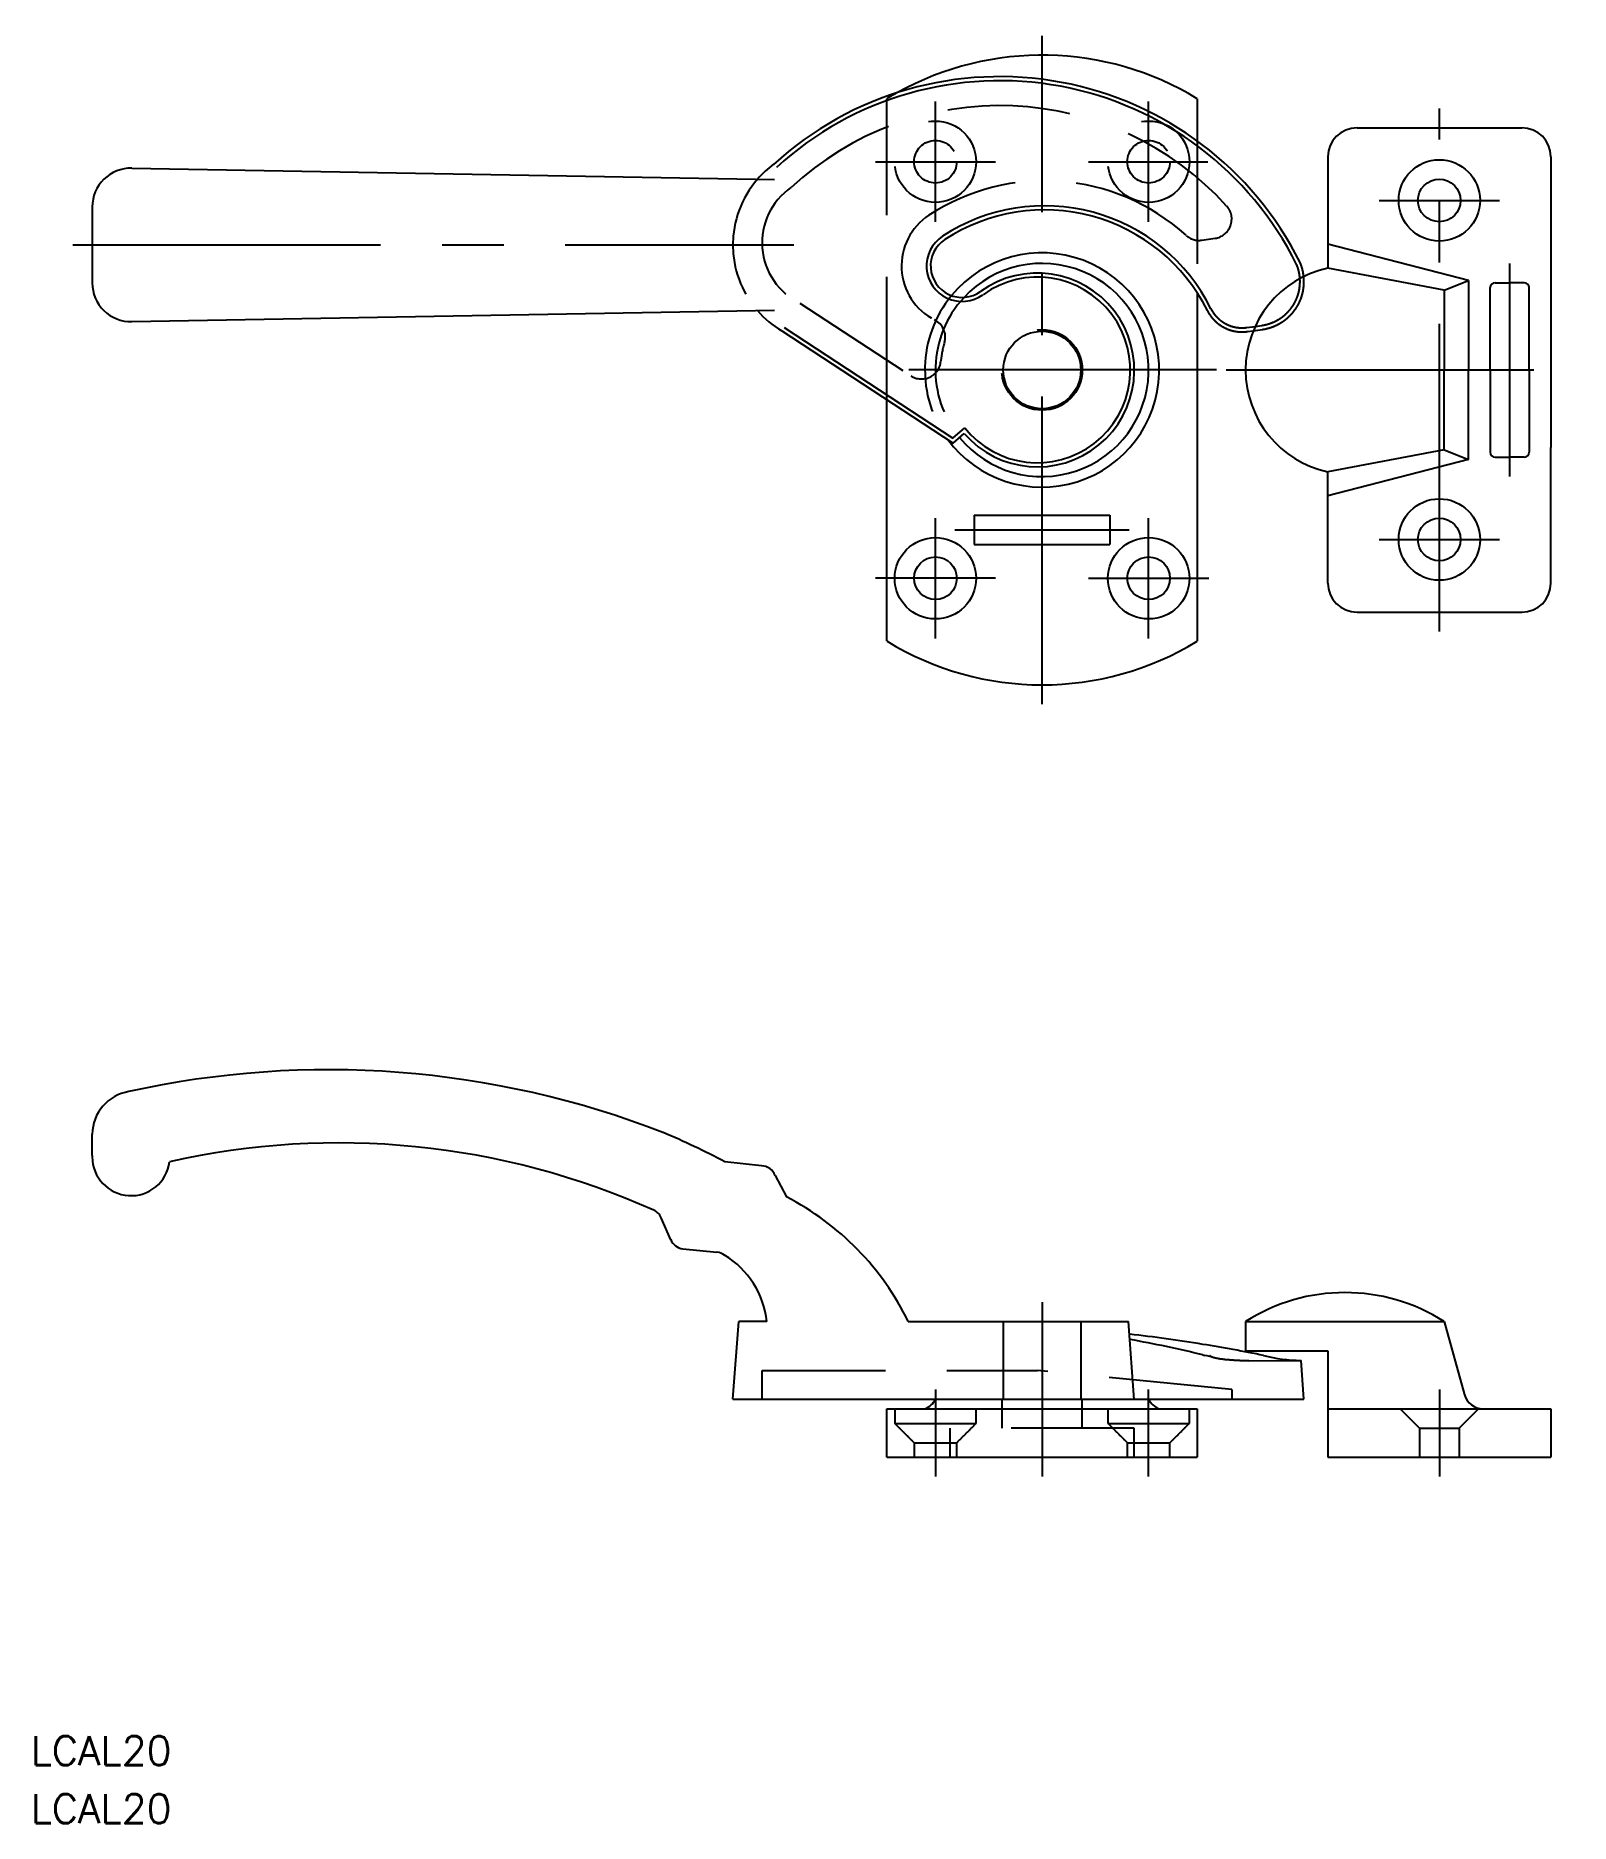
# Model space of a CAD drawing. Extents: x -104 to 54, y -150 to 35.
import ezdxf

# ---------------------------------------------------------------- set-up
doc = ezdxf.new("R2010")
doc.units = 0
doc.linetypes.add('CENTER', pattern=[50.8, 31.75, -6.35, 6.35, -6.35])
doc.linetypes.add('DASHED', pattern=[19.05, 12.7, -6.35])
doc.layers.get('0').update_dxf_attribs({"linetype": 'CONTINUOUS'})
doc.layers.add('CENTER', color=1, linetype='CONTINUOUS')
doc.styles.get("Standard").update_dxf_attribs({"font": 'txt.shx', "height": 3, "bigfont": 'bigfont.shx'})

msp = doc.modelspace()

# ---------------------------------------------------------------- texts
at = {"color": 7, "linetype": 'CONTINUOUS'}
for p in [(-104.35, -144.01), (-104.35, -150.01)]:
    msp.add_text('LCAL20', height=3, dxfattribs=at).set_placement(p)

# ---------------------------------------------------------------- linework, layer by layer
at = {"color": 3, "linetype": 'DASHED'}
for p, q in [((-16, -3.07), (-16, 28)), ((16, 23.66), (16, 7.99)), ((16.49, 13.4), (17.85, 13.59)), ((-24.98, 6.89), (-13.53, -0.6)), ((21.79, 4.05), (22.74, 4.18)), ((21.99, 4.5), (22.68, 4.6)), ((-4, -98.23), (-4, -106.23)), ((4, -98.23), (4, -106.23)), ((-28.87, -103.27), (-0.48, -103.27)), ((-28.87, -106.27), (-28.87, -103.27)), ((19.57, -105.23), (-0.48, -103.27)), ((19.57, -105.23), (19.57, -106.23)), ((-15.2, -108.73), (-6.8, -108.73)), ((6.8, -108.73), (15.2, -108.73)), ((36.95, -107.23), (38.95, -109.23)), ((45.05, -107.23), (43.05, -109.23)), ((9.5, -109.23), (-9.5, -109.23)), ((38.95, -109.23), (38.95, -112.23)), ((38.95, -109.23), (43.05, -109.23)), ((43.05, -109.23), (43.05, -112.23)), ((-13.2, -110.73), (-8.8, -110.73)), ((8.8, -110.73), (13.2, -110.73))]:
    msp.add_line(p, q, dxfattribs=at)
at = {"color": 7, "linetype": 'CONTINUOUS'}
for p, q in [((16, 28), (16, 23.66)), ((32.5, 25), (49.5, 25)), ((-93.93, 20.83), (-27.62, 19.66)), ((29.5, 22), (29.5, 10.5)), ((52.5, 22), (52.5, -8)), ((-98, 16.83), (-98, 8.98)), ((44, 9.25), (29.5, 13)), ((41.5, 8.25), (29.5, 10.5)), ((41.5, 8.25), (44, 9.25)), ((44, 9.25), (44, 0)), ((16, 7.99), (16, -28)), ((41.5, 8.25), (41.5, 0)), ((46.25, 0), (46.25, 8.5)), ((46.75, 9), (48.25, 9)), ((49.75, 9), (48.25, 9)), ((50.25, 0), (50.25, 8.5)), ((-93.93, 4.99), (-27.62, 6.16)), ((-26.85, 4.03), (-9.16, -7.55)), ((-26.62, 4.38), (-9.19, -7.03)), ((21.13, 4.38), (21.99, 4.5)), ((21.19, 3.97), (21.79, 4.05)), ((41.5, -8.25), (41.5, 0)), ((44, -9.25), (44, 0)), ((46.25, 0), (46.25, -8.5)), ((50.25, 0), (50.25, -8.5)), ((-16, -28), (-16, -3.07)), ((-9.19, -7.03), (-7.98, -5.97)), ((-9.16, -7.55), (-8.03, -6.57)), ((41.5, -8.25), (29.5, -10.5)), ((41.5, -8.25), (44, -9.25)), ((46.75, -9), (48.25, -9)), ((49.75, -9), (48.25, -9)), ((52.5, -22), (52.5, -8)), ((44, -9.25), (29.5, -13)), ((29.5, -22), (29.5, -10.5)), ((-7, -15), (7, -15)), ((-7, -15), (-7, -18)), ((7, -15), (7, -18)), ((-7, -18), (7, -18)), ((32.5, -25), (49.5, -25)), ((-98, -81.07), (-98, -78.88)), ((-98, -81.07), (-98, -81.27)), ((-28.94, -82.15), (-32.73, -81.72)), ((-27.55, -83.14), (-26.37, -85.36)), ((-38.31, -89.77), (-39.29, -87.5)), ((-37.06, -90.7), (-33.54, -91.06)), ((-31.9, -106.23), (-31.3, -98.23)), ((-28.4, -98.23), (-31.3, -98.23)), ((-13.8, -98.23), (8.93, -98.23)), ((-13.8, -98.23), (8.93, -98.23)), ((9.5, -106.27), (8.93, -98.23)), ((21, -98.23), (41.5, -98.23)), ((21, -98.23), (21, -101.23)), ((41.5, -98.23), (43.59, -105.77)), ((21, -101.23), (29.5, -101.23)), ((29.5, -101.23), (29.5, -112.23)), ((16.58, -101.67), (16.81, -101.72)), ((21.32, -102.27), (26.72, -102.23)), ((27, -106.23), (26.72, -102.23)), ((-31.9, -106.23), (27, -106.23)), ((-11, -106.23), (11, -106.23)), ((-16, -107.23), (16, -107.23)), ((-16, -112.23), (-16, -107.23)), ((16, -107.23), (16, -112.23)), ((29.5, -107.23), (52.5, -107.23)), ((52.5, -107.23), (52.5, -112.23)), ((-16, -112.23), (16, -112.23)), ((29.5, -112.23), (52.5, -112.23))]:
    msp.add_line(p, q, dxfattribs=at)
at = {"color": 7}
for points in [[(26.99, 9.63, 0), (26.99, 9.64, 0), (26.99, 9.65, 0), (26.99, 9.66, 0), (26.99, 9.66, 0), (26.99, 9.67, 0), (26.99, 9.68, 0), (26.99, 9.69, 0), (26.99, 9.7, 0), (26.99, 9.7, 0), (26.99, 9.71, 0), (26.99, 9.72, 0), (26.99, 9.73, 0), (26.99, 9.74, 0), (26.99, 9.75, 0), (26.98, 9.75, 0), (26.98, 9.76, 0), (26.98, 9.77, 0), (26.98, 9.78, 0), (26.98, 9.79, 0), (26.98, 9.79, 0), (26.98, 9.8, 0), (26.98, 9.81, 0), (26.98, 9.82, 0), (26.98, 9.83, 0), (26.98, 9.83, 0), (26.98, 9.84, 0), (26.98, 9.85, 0), (26.97, 9.86, 0), (26.97, 9.87, 0), (26.97, 9.87, 0), (26.97, 9.88, 0), (26.97, 9.89, 0), (26.97, 9.9, 0), (26.97, 9.91, 0), (26.97, 9.91, 0), (26.97, 9.92, 0), (26.96, 9.93, 0), (26.96, 9.94, 0), (26.96, 9.94, 0), (26.96, 9.95, 0), (26.96, 9.96, 0), (26.96, 9.97, 0), (26.96, 9.98, 0), (26.96, 9.98, 0), (26.95, 9.99, 0), (26.95, 10, 0), (26.95, 10.01, 0), (26.95, 10.01, 0), (26.95, 10.02, 0), (26.95, 10.03, 0), (26.95, 10.04, 0), (26.95, 10.04, 0), (26.94, 10.05, 0), (26.94, 10.06, 0), (26.94, 10.07, 0), (26.94, 10.07, 0), (26.94, 10.08, 0), (26.94, 10.09, 0), (26.93, 10.1, 0), (26.93, 10.11, 0), (26.93, 10.11, 0), (26.93, 10.12, 0), (26.93, 10.13, 0), (26.93, 10.14, 0), (26.93, 10.14, 0), (26.92, 10.15, 0), (26.92, 10.16, 0), (26.92, 10.17, 0), (26.92, 10.17, 0), (26.92, 10.18, 0), (26.92, 10.19, 0), (26.91, 10.2, 0), (26.91, 10.2, 0), (26.91, 10.21, 0), (26.91, 10.22, 0), (26.91, 10.23, 0), (26.91, 10.23, 0), (26.9, 10.24, 0), (26.9, 10.25, 0), (26.9, 10.26, 0), (26.9, 10.27, 0), (26.9, 10.27, 0), (26.89, 10.28, 0), (26.89, 10.29, 0), (26.89, 10.3, 0), (26.89, 10.3, 0), (26.89, 10.31, 0), (26.89, 10.32, 0), (26.88, 10.33, 0), (26.88, 10.33, 0), (26.88, 10.34, 0), (26.88, 10.35, 0), (26.88, 10.36, 0), (26.87, 10.36, 0), (26.87, 10.37, 0), (26.87, 10.38, 0), (26.87, 10.39, 0), (26.87, 10.39, 0), (26.86, 10.4, 0), (26.86, 10.41, 0), (26.86, 10.42, 0), (26.86, 10.42, 0), (26.86, 10.43, 0), (26.85, 10.44, 0), (26.85, 10.45, 0), (26.85, 10.45, 0), (26.85, 10.46, 0), (26.85, 10.47, 0), (26.84, 10.48, 0), (26.84, 10.48, 0), (26.84, 10.49, 0), (26.84, 10.5, 0), (26.84, 10.51, 0), (26.83, 10.51, 0), (26.83, 10.52, 0), (26.83, 10.53, 0), (26.83, 10.54, 0), (26.82, 10.54, 0), (26.82, 10.55, 0), (26.82, 10.56, 0), (26.82, 10.57, 0), (26.82, 10.57, 0), (26.81, 10.58, 0), (26.81, 10.59, 0), (26.81, 10.6, 0), (26.81, 10.6, 0), (26.8, 10.61, 0), (26.8, 10.62, 0), (26.8, 10.63, 0), (26.8, 10.63, 0), (26.79, 10.64, 0), (26.79, 10.65, 0), (26.79, 10.66, 0), (26.79, 10.66, 0), (26.78, 10.67, 0), (26.78, 10.68, 0), (26.78, 10.69, 0), (26.78, 10.69, 0), (26.77, 10.7, 0), (26.77, 10.71, 0), (26.77, 10.72, 0), (26.77, 10.72, 0), (26.76, 10.73, 0), (26.76, 10.74, 0), (26.76, 10.75, 0), (26.76, 10.75, 0), (26.75, 10.76, 0), (26.75, 10.77, 0), (26.75, 10.78, 0), (26.75, 10.78, 0), (26.74, 10.79, 0), (26.74, 10.8, 0), (26.74, 10.81, 0), (26.74, 10.81, 0), (26.73, 10.82, 0), (26.73, 10.83, 0), (26.73, 10.84, 0), (26.73, 10.84, 0), (26.72, 10.85, 0), (26.72, 10.86, 0), (26.72, 10.86, 0), (26.71, 10.87, 0), (26.71, 10.88, 0), (26.71, 10.89, 0), (26.71, 10.89, 0), (26.7, 10.9, 0), (26.7, 10.91, 0), (26.7, 10.92, 0), (26.7, 10.92, 0), (26.69, 10.93, 0), (26.69, 10.94, 0), (26.69, 10.95, 0), (26.68, 10.95, 0), (26.68, 10.96, 0), (26.68, 10.97, 0), (26.68, 10.97, 0), (26.67, 10.98, 0), (26.67, 10.99, 0), (26.67, 11, 0), (26.66, 11, 0), (26.66, 11.01, 0), (26.66, 11.02, 0), (26.65, 11.03, 0), (26.65, 11.03, 0), (26.65, 11.04, 0), (26.65, 11.05, 0), (26.64, 11.05, 0), (26.64, 11.06, 0), (26.64, 11.07, 0), (26.63, 11.08, 0), (26.63, 11.08, 0)], [(26.61, 9.43, 0), (26.61, 9.44, 0), (26.61, 9.45, 0), (26.61, 9.45, 0), (26.6, 9.46, 0), (26.6, 9.47, 0), (26.6, 9.48, 0), (26.6, 9.49, 0), (26.6, 9.49, 0), (26.6, 9.5, 0), (26.6, 9.51, 0), (26.6, 9.52, 0), (26.6, 9.53, 0), (26.6, 9.53, 0), (26.6, 9.54, 0), (26.6, 9.55, 0), (26.6, 9.56, 0), (26.6, 9.57, 0), (26.6, 9.57, 0), (26.59, 9.58, 0), (26.59, 9.59, 0), (26.59, 9.6, 0), (26.59, 9.6, 0), (26.59, 9.61, 0), (26.59, 9.62, 0), (26.59, 9.63, 0), (26.59, 9.64, 0), (26.59, 9.64, 0), (26.59, 9.65, 0), (26.59, 9.66, 0), (26.59, 9.67, 0), (26.58, 9.68, 0), (26.58, 9.68, 0), (26.58, 9.69, 0), (26.58, 9.7, 0), (26.58, 9.71, 0), (26.58, 9.71, 0), (26.58, 9.72, 0), (26.58, 9.73, 0), (26.58, 9.74, 0), (26.57, 9.75, 0), (26.57, 9.75, 0), (26.57, 9.76, 0), (26.57, 9.77, 0), (26.57, 9.78, 0), (26.57, 9.79, 0), (26.57, 9.79, 0), (26.57, 9.8, 0), (26.57, 9.81, 0), (26.56, 9.82, 0), (26.56, 9.82, 0), (26.56, 9.83, 0), (26.56, 9.84, 0), (26.56, 9.85, 0), (26.56, 9.86, 0), (26.56, 9.86, 0), (26.56, 9.87, 0), (26.55, 9.88, 0), (26.55, 9.89, 0), (26.55, 9.9, 0), (26.55, 9.9, 0), (26.55, 9.91, 0), (26.55, 9.92, 0), (26.55, 9.93, 0), (26.55, 9.93, 0), (26.54, 9.94, 0), (26.54, 9.95, 0), (26.54, 9.96, 0), (26.54, 9.97, 0), (26.54, 9.97, 0), (26.54, 9.98, 0), (26.53, 9.99, 0), (26.53, 10, 0), (26.53, 10, 0), (26.53, 10.01, 0), (26.53, 10.02, 0), (26.53, 10.03, 0), (26.53, 10.04, 0), (26.52, 10.04, 0), (26.52, 10.05, 0), (26.52, 10.06, 0), (26.52, 10.07, 0), (26.52, 10.08, 0), (26.52, 10.08, 0), (26.51, 10.09, 0), (26.51, 10.1, 0), (26.51, 10.11, 0), (26.51, 10.11, 0), (26.51, 10.12, 0), (26.51, 10.13, 0), (26.5, 10.14, 0), (26.5, 10.15, 0), (26.5, 10.15, 0), (26.5, 10.16, 0), (26.5, 10.17, 0), (26.49, 10.18, 0), (26.49, 10.18, 0), (26.49, 10.19, 0), (26.49, 10.2, 0), (26.49, 10.21, 0), (26.49, 10.22, 0), (26.48, 10.22, 0), (26.48, 10.23, 0), (26.48, 10.24, 0), (26.48, 10.25, 0), (26.48, 10.25, 0), (26.47, 10.26, 0), (26.47, 10.27, 0), (26.47, 10.28, 0), (26.47, 10.29, 0), (26.47, 10.29, 0), (26.46, 10.3, 0), (26.46, 10.31, 0), (26.46, 10.32, 0), (26.46, 10.32, 0), (26.46, 10.33, 0), (26.45, 10.34, 0), (26.45, 10.35, 0), (26.45, 10.35, 0), (26.45, 10.36, 0), (26.44, 10.37, 0), (26.44, 10.38, 0), (26.44, 10.39, 0), (26.44, 10.39, 0), (26.44, 10.4, 0), (26.43, 10.41, 0), (26.43, 10.42, 0), (26.43, 10.42, 0), (26.43, 10.43, 0), (26.42, 10.44, 0), (26.42, 10.45, 0), (26.42, 10.45, 0), (26.42, 10.46, 0), (26.41, 10.47, 0), (26.41, 10.48, 0), (26.41, 10.49, 0), (26.41, 10.49, 0), (26.41, 10.5, 0), (26.4, 10.51, 0), (26.4, 10.52, 0), (26.4, 10.52, 0), (26.4, 10.53, 0), (26.39, 10.54, 0), (26.39, 10.55, 0), (26.39, 10.55, 0), (26.39, 10.56, 0), (26.38, 10.57, 0), (26.38, 10.58, 0), (26.38, 10.58, 0), (26.38, 10.59, 0), (26.37, 10.6, 0), (26.37, 10.61, 0), (26.37, 10.62, 0), (26.37, 10.62, 0), (26.36, 10.63, 0), (26.36, 10.64, 0), (26.36, 10.65, 0), (26.35, 10.65, 0), (26.35, 10.66, 0), (26.35, 10.67, 0), (26.35, 10.68, 0), (26.34, 10.68, 0), (26.34, 10.69, 0), (26.34, 10.7, 0), (26.34, 10.71, 0), (26.33, 10.71, 0), (26.33, 10.72, 0), (26.33, 10.73, 0), (26.32, 10.74, 0), (26.32, 10.74, 0), (26.32, 10.75, 0), (26.32, 10.76, 0), (26.31, 10.77, 0), (26.31, 10.77, 0), (26.31, 10.78, 0), (26.3, 10.79, 0), (26.3, 10.8, 0), (26.3, 10.8, 0), (26.3, 10.81, 0), (26.29, 10.82, 0), (26.29, 10.83, 0), (26.29, 10.83, 0), (26.28, 10.84, 0), (26.28, 10.85, 0), (26.28, 10.86, 0), (26.27, 10.86, 0), (26.27, 10.87, 0), (26.27, 10.88, 0), (26.27, 10.89, 0), (26.26, 10.89, 0), (26.26, 10.9, 0), (26.26, 10.91, 0)], [(17.06, 6.14, 0), (17.06, 6.13, 0), (17.07, 6.12, 0), (17.07, 6.11, 0), (17.07, 6.1, 0), (17.08, 6.09, 0), (17.08, 6.09, 0), (17.09, 6.08, 0), (17.09, 6.07, 0), (17.1, 6.06, 0), (17.1, 6.05, 0), (17.11, 6.04, 0), (17.11, 6.03, 0), (17.11, 6.03, 0), (17.12, 6.02, 0), (17.12, 6.01, 0), (17.13, 6, 0), (17.13, 5.99, 0), (17.14, 5.98, 0), (17.14, 5.97, 0), (17.15, 5.96, 0), (17.15, 5.96, 0), (17.16, 5.95, 0), (17.16, 5.94, 0), (17.17, 5.93, 0), (17.17, 5.92, 0), (17.18, 5.91, 0), (17.18, 5.91, 0), (17.19, 5.9, 0), (17.19, 5.89, 0), (17.2, 5.88, 0), (17.2, 5.87, 0), (17.21, 5.86, 0), (17.21, 5.86, 0), (17.22, 5.85, 0), (17.22, 5.84, 0), (17.23, 5.83, 0), (17.23, 5.82, 0), (17.24, 5.81, 0), (17.24, 5.81, 0), (17.25, 5.8, 0), (17.25, 5.79, 0), (17.26, 5.78, 0), (17.26, 5.77, 0), (17.27, 5.76, 0), (17.27, 5.76, 0), (17.28, 5.75, 0), (17.28, 5.74, 0), (17.29, 5.73, 0), (17.29, 5.72, 0), (17.3, 5.72, 0), (17.31, 5.71, 0), (17.31, 5.7, 0), (17.32, 5.69, 0), (17.32, 5.68, 0), (17.33, 5.68, 0), (17.33, 5.67, 0), (17.34, 5.66, 0), (17.34, 5.65, 0), (17.35, 5.64, 0), (17.35, 5.64, 0), (17.36, 5.63, 0), (17.37, 5.62, 0), (17.37, 5.61, 0), (17.38, 5.6, 0), (17.38, 5.6, 0), (17.39, 5.59, 0), (17.39, 5.58, 0), (17.4, 5.57, 0), (17.41, 5.56, 0), (17.41, 5.56, 0), (17.42, 5.55, 0), (17.42, 5.54, 0), (17.43, 5.53, 0), (17.43, 5.53, 0), (17.44, 5.52, 0), (17.45, 5.51, 0), (17.45, 5.5, 0), (17.46, 5.49, 0), (17.46, 5.49, 0), (17.47, 5.48, 0), (17.48, 5.47, 0), (17.48, 5.46, 0), (17.49, 5.46, 0), (17.49, 5.45, 0), (17.5, 5.44, 0), (17.51, 5.43, 0), (17.51, 5.43, 0), (17.52, 5.42, 0), (17.52, 5.41, 0), (17.53, 5.4, 0), (17.54, 5.4, 0), (17.54, 5.39, 0), (17.55, 5.38, 0), (17.55, 5.37, 0), (17.56, 5.37, 0), (17.57, 5.36, 0), (17.57, 5.35, 0), (17.58, 5.34, 0), (17.59, 5.34, 0), (17.59, 5.33, 0), (17.6, 5.32, 0), (17.6, 5.31, 0), (17.61, 5.31, 0), (17.62, 5.3, 0), (17.62, 5.29, 0), (17.63, 5.28, 0), (17.64, 5.28, 0), (17.64, 5.27, 0), (17.65, 5.26, 0), (17.66, 5.25, 0), (17.66, 5.25, 0), (17.67, 5.24, 0), (17.68, 5.23, 0), (17.68, 5.23, 0), (17.69, 5.22, 0), (17.7, 5.21, 0), (17.7, 5.2, 0), (17.71, 5.2, 0), (17.72, 5.19, 0), (17.72, 5.18, 0), (17.73, 5.18, 0), (17.74, 5.17, 0), (17.74, 5.16, 0), (17.75, 5.15, 0), (17.76, 5.15, 0), (17.76, 5.14, 0), (17.77, 5.13, 0), (17.78, 5.13, 0), (17.78, 5.12, 0), (17.79, 5.11, 0), (17.8, 5.11, 0), (17.8, 5.1, 0), (17.81, 5.09, 0), (17.82, 5.08, 0), (17.82, 5.08, 0), (17.83, 5.07, 0), (17.84, 5.06, 0), (17.85, 5.06, 0), (17.85, 5.05, 0), (17.86, 5.04, 0), (17.87, 5.04, 0), (17.87, 5.03, 0), (17.88, 5.02, 0), (17.89, 5.02, 0), (17.9, 5.01, 0), (17.9, 5, 0), (17.91, 5, 0), (17.92, 4.99, 0), (17.92, 4.98, 0), (17.93, 4.98, 0), (17.94, 4.97, 0), (17.95, 4.96, 0), (17.95, 4.96, 0), (17.96, 4.95, 0), (17.97, 4.94, 0), (17.98, 4.94, 0), (17.98, 4.93, 0), (17.99, 4.92, 0), (18, 4.92, 0), (18, 4.91, 0), (18.01, 4.9, 0), (18.02, 4.9, 0), (18.03, 4.89, 0), (18.03, 4.89, 0), (18.04, 4.88, 0), (18.05, 4.87, 0), (18.06, 4.87, 0), (18.06, 4.86, 0), (18.07, 4.85, 0), (18.08, 4.85, 0), (18.09, 4.84, 0), (18.09, 4.84, 0), (18.1, 4.83, 0), (18.11, 4.82, 0), (18.12, 4.82, 0), (18.12, 4.81, 0), (18.13, 4.8, 0), (18.14, 4.8, 0), (18.15, 4.79, 0), (18.15, 4.79, 0), (18.16, 4.78, 0), (18.17, 4.77, 0), (18.18, 4.77, 0), (18.19, 4.76, 0), (18.19, 4.76, 0), (18.2, 4.75, 0), (18.21, 4.74, 0), (18.22, 4.74, 0), (18.22, 4.73, 0), (18.23, 4.73, 0), (18.24, 4.72, 0), (18.25, 4.72, 0), (18.25, 4.71, 0), (18.26, 4.7, 0), (18.27, 4.7, 0), (18.28, 4.69, 0), (18.29, 4.69, 0), (18.29, 4.68, 0), (18.3, 4.68, 0), (18.31, 4.67, 0), (18.32, 4.66, 0), (18.33, 4.66, 0), (18.33, 4.65, 0), (18.34, 4.65, 0), (18.35, 4.64, 0), (18.36, 4.64, 0), (18.37, 4.63, 0), (18.37, 4.63, 0), (18.38, 4.62, 0), (18.39, 4.61, 0), (18.4, 4.61, 0), (18.41, 4.6, 0), (18.41, 4.6, 0), (18.42, 4.59, 0), (18.43, 4.59, 0), (18.44, 4.58, 0), (18.45, 4.58, 0), (18.45, 4.57, 0), (18.46, 4.57, 0), (18.47, 4.56, 0), (18.48, 4.56, 0), (18.49, 4.55, 0), (18.5, 4.55, 0), (18.5, 4.54, 0), (18.51, 4.53, 0), (18.52, 4.53, 0), (18.53, 4.52, 0), (18.54, 4.52, 0), (18.54, 4.51, 0), (18.55, 4.51, 0), (18.56, 4.5, 0), (18.57, 4.5, 0), (18.58, 4.49, 0), (18.59, 4.49, 0), (18.59, 4.48, 0), (18.6, 4.48, 0), (18.61, 4.47, 0), (18.62, 4.47, 0), (18.63, 4.46, 0), (18.64, 4.46, 0), (18.65, 4.45, 0), (18.65, 4.45, 0), (18.66, 4.45, 0), (18.67, 4.44, 0), (18.68, 4.44, 0), (18.69, 4.43, 0), (18.7, 4.43, 0), (18.7, 4.42, 0), (18.71, 4.42, 0), (18.72, 4.41, 0), (18.73, 4.41, 0), (18.74, 4.4, 0), (18.75, 4.4, 0), (18.76, 4.39, 0), (18.76, 4.39, 0), (18.77, 4.38, 0), (18.78, 4.38, 0), (18.79, 4.38, 0), (18.8, 4.37, 0), (18.81, 4.37, 0), (18.82, 4.36, 0), (18.83, 4.36, 0), (18.83, 4.35, 0), (18.84, 4.35, 0), (18.85, 4.34, 0), (18.86, 4.34, 0), (18.87, 4.34, 0), (18.88, 4.33, 0), (18.89, 4.33, 0), (18.9, 4.32, 0), (18.9, 4.32, 0), (18.91, 4.31, 0), (18.92, 4.31, 0), (18.93, 4.31, 0), (18.94, 4.3, 0), (18.95, 4.3, 0), (18.96, 4.29, 0), (18.97, 4.29, 0), (18.98, 4.29, 0), (18.98, 4.28, 0), (18.99, 4.28, 0), (19, 4.27, 0), (19.01, 4.27, 0), (19.02, 4.27, 0), (19.03, 4.26, 0), (19.04, 4.26, 0), (19.05, 4.25, 0), (19.06, 4.25, 0), (19.07, 4.25, 0), (19.07, 4.24, 0), (19.08, 4.24, 0), (19.09, 4.23, 0), (19.1, 4.23, 0), (19.11, 4.23, 0), (19.12, 4.22, 0), (19.13, 4.22, 0), (19.14, 4.22, 0), (19.15, 4.21, 0), (19.16, 4.21, 0), (19.16, 4.2, 0), (19.17, 4.2, 0), (19.18, 4.2, 0), (19.19, 4.19, 0), (19.2, 4.19, 0), (19.21, 4.19, 0), (19.22, 4.18, 0), (19.23, 4.18, 0), (19.24, 4.18, 0), (19.25, 4.17, 0), (19.26, 4.17, 0), (19.27, 4.17, 0), (19.27, 4.16, 0), (19.28, 4.16, 0), (19.29, 4.16, 0), (19.3, 4.15, 0), (19.31, 4.15, 0), (19.32, 4.15, 0), (19.33, 4.14, 0), (19.34, 4.14, 0), (19.35, 4.14, 0), (19.36, 4.13, 0), (19.37, 4.13, 0), (19.38, 4.13, 0), (19.39, 4.13, 0), (19.39, 4.12, 0), (19.4, 4.12, 0), (19.41, 4.12, 0), (19.42, 4.11, 0), (19.43, 4.11, 0), (19.44, 4.11, 0), (19.45, 4.1, 0), (19.46, 4.1, 0), (19.47, 4.1, 0), (19.48, 4.1, 0), (19.49, 4.09, 0), (19.5, 4.09, 0), (19.51, 4.09, 0), (19.52, 4.09, 0), (19.52, 4.08, 0), (19.53, 4.08, 0), (19.54, 4.08, 0), (19.55, 4.07, 0), (19.56, 4.07, 0), (19.57, 4.07, 0), (19.58, 4.07, 0), (19.59, 4.06, 0), (19.6, 4.06, 0), (19.61, 4.06, 0), (19.62, 4.06, 0), (19.63, 4.05, 0), (19.64, 4.05, 0), (19.65, 4.05, 0), (19.66, 4.05, 0), (19.66, 4.04, 0), (19.67, 4.04, 0), (19.68, 4.04, 0), (19.69, 4.04, 0), (19.7, 4.04, 0), (19.71, 4.03, 0), (19.72, 4.03, 0), (19.73, 4.03, 0), (19.74, 4.03, 0), (19.75, 4.02, 0), (19.76, 4.02, 0), (19.77, 4.02, 0), (19.78, 4.02, 0), (19.79, 4.02, 0), (19.8, 4.01, 0), (19.81, 4.01, 0), (19.82, 4.01, 0), (19.83, 4.01, 0), (19.84, 4.01, 0), (19.84, 4, 0), (19.85, 4, 0), (19.86, 4, 0), (19.87, 4, 0), (19.88, 4, 0), (19.89, 4, 0), (19.9, 3.99, 0), (19.91, 3.99, 0), (19.92, 3.99, 0), (19.93, 3.99, 0), (19.94, 3.99, 0), (19.95, 3.98, 0), (19.96, 3.98, 0), (19.97, 3.98, 0), (19.98, 3.98, 0), (19.99, 3.98, 0), (20, 3.98, 0), (20.01, 3.98, 0), (20.02, 3.97, 0), (20.03, 3.97, 0), (20.04, 3.97, 0), (20.05, 3.97, 0), (20.06, 3.97, 0), (20.07, 3.97, 0), (20.08, 3.97, 0), (20.09, 3.96, 0), (20.1, 3.96, 0), (20.1, 3.96, 0), (20.11, 3.96, 0), (20.12, 3.96, 0), (20.13, 3.96, 0), (20.14, 3.96, 0), (20.15, 3.96, 0), (20.16, 3.95, 0), (20.17, 3.95, 0), (20.18, 3.95, 0), (20.19, 3.95, 0), (20.2, 3.95, 0), (20.21, 3.95, 0), (20.22, 3.95, 0), (20.23, 3.95, 0), (20.24, 3.95, 0), (20.25, 3.94, 0), (20.26, 3.94, 0), (20.27, 3.94, 0), (20.28, 3.94, 0), (20.29, 3.94, 0), (20.3, 3.94, 0), (20.31, 3.94, 0), (20.32, 3.94, 0), (20.33, 3.94, 0), (20.34, 3.94, 0), (20.35, 3.94, 0), (20.36, 3.94, 0), (20.37, 3.94, 0), (20.38, 3.93, 0), (20.39, 3.93, 0), (20.4, 3.93, 0), (20.41, 3.93, 0), (20.42, 3.93, 0), (20.43, 3.93, 0), (20.44, 3.93, 0), (20.45, 3.93, 0), (20.46, 3.93, 0), (20.47, 3.93, 0), (20.48, 3.93, 0), (20.49, 3.93, 0), (20.5, 3.93, 0), (20.51, 3.93, 0), (20.52, 3.93, 0), (20.53, 3.93, 0), (20.53, 3.93, 0), (20.54, 3.93, 0), (20.55, 3.93, 0), (20.56, 3.93, 0), (20.57, 3.93, 0), (20.58, 3.93, 0), (20.59, 3.93, 0), (20.6, 3.93, 0), (20.61, 3.93, 0), (20.62, 3.93, 0), (20.63, 3.93, 0), (20.64, 3.93, 0), (20.65, 3.93, 0), (20.66, 3.93, 0), (20.67, 3.93, 0), (20.68, 3.93, 0), (20.69, 3.93, 0), (20.7, 3.93, 0), (20.71, 3.93, 0), (20.72, 3.93, 0), (20.73, 3.93, 0), (20.74, 3.93, 0), (20.75, 3.93, 0), (20.76, 3.93, 0), (20.77, 3.93, 0), (20.78, 3.93, 0), (20.79, 3.93, 0), (20.8, 3.93, 0), (20.81, 3.93, 0), (20.82, 3.93, 0), (20.83, 3.93, 0), (20.84, 3.93, 0), (20.85, 3.93, 0), (20.86, 3.93, 0), (20.87, 3.93, 0), (20.88, 3.93, 0), (20.89, 3.93, 0), (20.9, 3.94, 0), (20.91, 3.94, 0), (20.92, 3.94, 0), (20.93, 3.94, 0), (20.94, 3.94, 0), (20.95, 3.94, 0), (20.95, 3.94, 0), (20.96, 3.94, 0), (20.97, 3.94, 0), (20.98, 3.94, 0), (20.99, 3.94, 0), (21, 3.94, 0), (21.01, 3.94, 0), (21.02, 3.95, 0), (21.03, 3.95, 0), (21.04, 3.95, 0), (21.05, 3.95, 0), (21.06, 3.95, 0), (21.07, 3.95, 0), (21.08, 3.95, 0), (21.09, 3.95, 0), (21.1, 3.95, 0), (21.11, 3.96, 0), (21.12, 3.96, 0), (21.13, 3.96, 0), (21.14, 3.96, 0), (21.15, 3.96, 0), (21.16, 3.96, 0), (21.17, 3.96, 0), (21.18, 3.96, 0), (21.19, 3.97, 0)], [(17.43, 6.33, 0), (17.44, 6.32, 0), (17.44, 6.31, 0), (17.45, 6.3, 0), (17.45, 6.29, 0), (17.45, 6.28, 0), (17.46, 6.27, 0), (17.46, 6.26, 0), (17.47, 6.25, 0), (17.47, 6.25, 0), (17.48, 6.24, 0), (17.48, 6.23, 0), (17.49, 6.22, 0), (17.49, 6.21, 0), (17.5, 6.2, 0), (17.5, 6.19, 0), (17.51, 6.18, 0), (17.51, 6.17, 0), (17.52, 6.17, 0), (17.52, 6.16, 0), (17.53, 6.15, 0), (17.53, 6.14, 0), (17.54, 6.13, 0), (17.54, 6.12, 0), (17.55, 6.11, 0), (17.55, 6.11, 0), (17.56, 6.1, 0), (17.56, 6.09, 0), (17.57, 6.08, 0), (17.57, 6.07, 0), (17.58, 6.06, 0), (17.58, 6.05, 0), (17.59, 6.05, 0), (17.59, 6.04, 0), (17.6, 6.03, 0), (17.6, 6.02, 0), (17.61, 6.01, 0), (17.61, 6, 0), (17.62, 6, 0), (17.62, 5.99, 0), (17.63, 5.98, 0), (17.64, 5.97, 0), (17.64, 5.96, 0), (17.65, 5.95, 0), (17.65, 5.95, 0), (17.66, 5.94, 0), (17.66, 5.93, 0), (17.67, 5.92, 0), (17.67, 5.91, 0), (17.68, 5.9, 0), (17.69, 5.9, 0), (17.69, 5.89, 0), (17.7, 5.88, 0), (17.7, 5.87, 0), (17.71, 5.86, 0), (17.71, 5.86, 0), (17.72, 5.85, 0), (17.72, 5.84, 0), (17.73, 5.83, 0), (17.74, 5.82, 0), (17.74, 5.81, 0), (17.75, 5.81, 0), (17.75, 5.8, 0), (17.76, 5.79, 0), (17.77, 5.78, 0), (17.77, 5.77, 0), (17.78, 5.77, 0), (17.78, 5.76, 0), (17.79, 5.75, 0), (17.8, 5.74, 0), (17.8, 5.74, 0), (17.81, 5.73, 0), (17.81, 5.72, 0), (17.82, 5.71, 0), (17.83, 5.7, 0), (17.83, 5.7, 0), (17.84, 5.69, 0), (17.84, 5.68, 0), (17.85, 5.67, 0), (17.86, 5.67, 0), (17.86, 5.66, 0), (17.87, 5.65, 0), (17.88, 5.64, 0), (17.88, 5.63, 0), (17.89, 5.63, 0), (17.9, 5.62, 0), (17.9, 5.61, 0), (17.91, 5.6, 0), (17.91, 5.6, 0), (17.92, 5.59, 0), (17.93, 5.58, 0), (17.93, 5.57, 0), (17.94, 5.57, 0), (17.95, 5.56, 0), (17.95, 5.55, 0), (17.96, 5.54, 0), (17.97, 5.54, 0), (17.97, 5.53, 0), (17.98, 5.52, 0), (17.99, 5.51, 0), (17.99, 5.51, 0), (18, 5.5, 0), (18.01, 5.49, 0), (18.01, 5.49, 0), (18.02, 5.48, 0), (18.03, 5.47, 0), (18.04, 5.46, 0), (18.04, 5.46, 0), (18.05, 5.45, 0), (18.06, 5.44, 0), (18.06, 5.43, 0), (18.07, 5.43, 0), (18.08, 5.42, 0), (18.08, 5.41, 0), (18.09, 5.41, 0), (18.1, 5.4, 0), (18.1, 5.39, 0), (18.11, 5.38, 0), (18.12, 5.38, 0), (18.13, 5.37, 0), (18.13, 5.36, 0), (18.14, 5.36, 0), (18.15, 5.35, 0), (18.16, 5.34, 0), (18.16, 5.34, 0), (18.17, 5.33, 0), (18.18, 5.32, 0), (18.18, 5.32, 0), (18.19, 5.31, 0), (18.2, 5.3, 0), (18.21, 5.29, 0), (18.21, 5.29, 0), (18.22, 5.28, 0), (18.23, 5.27, 0), (18.24, 5.27, 0), (18.24, 5.26, 0), (18.25, 5.25, 0), (18.26, 5.25, 0), (18.27, 5.24, 0), (18.27, 5.23, 0), (18.28, 5.23, 0), (18.29, 5.22, 0), (18.3, 5.21, 0), (18.3, 5.21, 0), (18.31, 5.2, 0), (18.32, 5.2, 0), (18.33, 5.19, 0), (18.33, 5.18, 0), (18.34, 5.18, 0), (18.35, 5.17, 0), (18.36, 5.16, 0), (18.36, 5.16, 0), (18.37, 5.15, 0), (18.38, 5.14, 0), (18.39, 5.14, 0), (18.4, 5.13, 0), (18.4, 5.13, 0), (18.41, 5.12, 0), (18.42, 5.11, 0), (18.43, 5.11, 0), (18.43, 5.1, 0), (18.44, 5.09, 0), (18.45, 5.09, 0), (18.46, 5.08, 0), (18.47, 5.08, 0), (18.47, 5.07, 0), (18.48, 5.06, 0), (18.49, 5.06, 0), (18.5, 5.05, 0), (18.51, 5.05, 0), (18.51, 5.04, 0), (18.52, 5.03, 0), (18.53, 5.03, 0), (18.54, 5.02, 0), (18.55, 5.02, 0), (18.55, 5.01, 0), (18.56, 5.01, 0), (18.57, 5, 0), (18.58, 4.99, 0), (18.59, 4.99, 0), (18.59, 4.98, 0), (18.6, 4.98, 0), (18.61, 4.97, 0), (18.62, 4.97, 0), (18.63, 4.96, 0), (18.64, 4.95, 0), (18.64, 4.95, 0), (18.65, 4.94, 0), (18.66, 4.94, 0), (18.67, 4.93, 0), (18.68, 4.93, 0), (18.69, 4.92, 0), (18.69, 4.92, 0), (18.7, 4.91, 0), (18.71, 4.91, 0), (18.72, 4.9, 0), (18.73, 4.9, 0), (18.74, 4.89, 0), (18.74, 4.88, 0), (18.75, 4.88, 0), (18.76, 4.87, 0), (18.77, 4.87, 0), (18.78, 4.86, 0), (18.79, 4.86, 0), (18.8, 4.85, 0), (18.8, 4.85, 0), (18.81, 4.84, 0), (18.82, 4.84, 0), (18.83, 4.83, 0), (18.84, 4.83, 0), (18.85, 4.82, 0), (18.86, 4.82, 0), (18.86, 4.81, 0), (18.87, 4.81, 0), (18.88, 4.8, 0), (18.89, 4.8, 0), (18.9, 4.79, 0), (18.91, 4.79, 0), (18.92, 4.78, 0), (18.93, 4.78, 0), (18.93, 4.77, 0), (18.94, 4.77, 0), (18.95, 4.77, 0), (18.96, 4.76, 0), (18.97, 4.76, 0), (18.98, 4.75, 0), (18.99, 4.75, 0), (19, 4.74, 0), (19.01, 4.74, 0), (19.01, 4.73, 0), (19.02, 4.73, 0), (19.03, 4.72, 0), (19.04, 4.72, 0), (19.05, 4.71, 0), (19.06, 4.71, 0), (19.07, 4.71, 0), (19.08, 4.7, 0), (19.09, 4.7, 0), (19.09, 4.69, 0), (19.1, 4.69, 0), (19.11, 4.68, 0), (19.12, 4.68, 0), (19.13, 4.68, 0), (19.14, 4.67, 0), (19.15, 4.67, 0), (19.16, 4.66, 0), (19.17, 4.66, 0), (19.18, 4.66, 0), (19.19, 4.65, 0), (19.2, 4.65, 0), (19.2, 4.64, 0), (19.21, 4.64, 0), (19.22, 4.64, 0), (19.23, 4.63, 0), (19.24, 4.63, 0), (19.25, 4.62, 0), (19.26, 4.62, 0), (19.27, 4.62, 0), (19.28, 4.61, 0), (19.29, 4.61, 0), (19.3, 4.6, 0), (19.31, 4.6, 0), (19.32, 4.6, 0), (19.32, 4.59, 0), (19.33, 4.59, 0), (19.34, 4.59, 0), (19.35, 4.58, 0), (19.36, 4.58, 0), (19.37, 4.58, 0), (19.38, 4.57, 0), (19.39, 4.57, 0), (19.4, 4.57, 0), (19.41, 4.56, 0), (19.42, 4.56, 0), (19.43, 4.55, 0), (19.44, 4.55, 0), (19.45, 4.55, 0), (19.46, 4.55, 0), (19.46, 4.54, 0), (19.47, 4.54, 0), (19.48, 4.54, 0), (19.49, 4.53, 0), (19.5, 4.53, 0), (19.51, 4.53, 0), (19.52, 4.52, 0), (19.53, 4.52, 0), (19.54, 4.52, 0), (19.55, 4.51, 0), (19.56, 4.51, 0), (19.57, 4.51, 0), (19.58, 4.5, 0), (19.59, 4.5, 0), (19.6, 4.5, 0), (19.61, 4.5, 0), (19.62, 4.49, 0), (19.63, 4.49, 0), (19.64, 4.49, 0), (19.64, 4.48, 0), (19.65, 4.48, 0), (19.66, 4.48, 0), (19.67, 4.48, 0), (19.68, 4.47, 0), (19.69, 4.47, 0), (19.7, 4.47, 0), (19.71, 4.47, 0), (19.72, 4.46, 0), (19.73, 4.46, 0), (19.74, 4.46, 0), (19.75, 4.46, 0), (19.76, 4.45, 0), (19.77, 4.45, 0), (19.78, 4.45, 0), (19.79, 4.45, 0), (19.8, 4.44, 0), (19.81, 4.44, 0), (19.82, 4.44, 0), (19.83, 4.44, 0), (19.84, 4.44, 0), (19.85, 4.43, 0), (19.86, 4.43, 0), (19.87, 4.43, 0), (19.88, 4.43, 0), (19.89, 4.42, 0), (19.9, 4.42, 0), (19.91, 4.42, 0), (19.91, 4.42, 0), (19.92, 4.42, 0), (19.93, 4.41, 0), (19.94, 4.41, 0), (19.95, 4.41, 0), (19.96, 4.41, 0), (19.97, 4.41, 0), (19.98, 4.41, 0), (19.99, 4.4, 0), (20, 4.4, 0), (20.01, 4.4, 0), (20.02, 4.4, 0), (20.03, 4.4, 0), (20.04, 4.4, 0), (20.05, 4.39, 0), (20.06, 4.39, 0), (20.07, 4.39, 0), (20.08, 4.39, 0), (20.09, 4.39, 0), (20.1, 4.39, 0), (20.11, 4.38, 0), (20.12, 4.38, 0), (20.13, 4.38, 0), (20.14, 4.38, 0), (20.15, 4.38, 0), (20.16, 4.38, 0), (20.17, 4.38, 0), (20.18, 4.37, 0), (20.19, 4.37, 0), (20.2, 4.37, 0), (20.21, 4.37, 0), (20.22, 4.37, 0), (20.23, 4.37, 0), (20.24, 4.37, 0), (20.25, 4.37, 0), (20.26, 4.37, 0), (20.27, 4.36, 0), (20.28, 4.36, 0), (20.29, 4.36, 0), (20.3, 4.36, 0), (20.31, 4.36, 0), (20.32, 4.36, 0), (20.33, 4.36, 0), (20.34, 4.36, 0), (20.35, 4.36, 0), (20.36, 4.36, 0), (20.37, 4.36, 0), (20.38, 4.36, 0), (20.39, 4.35, 0), (20.4, 4.35, 0), (20.41, 4.35, 0), (20.42, 4.35, 0), (20.43, 4.35, 0), (20.44, 4.35, 0), (20.45, 4.35, 0), (20.46, 4.35, 0), (20.47, 4.35, 0), (20.48, 4.35, 0), (20.49, 4.35, 0), (20.5, 4.35, 0), (20.51, 4.35, 0), (20.52, 4.35, 0), (20.53, 4.35, 0), (20.54, 4.35, 0), (20.55, 4.35, 0), (20.56, 4.35, 0), (20.57, 4.35, 0), (20.58, 4.35, 0), (20.59, 4.35, 0), (20.6, 4.35, 0), (20.61, 4.35, 0), (20.62, 4.35, 0), (20.63, 4.35, 0), (20.64, 4.35, 0), (20.65, 4.35, 0), (20.66, 4.35, 0), (20.67, 4.35, 0), (20.68, 4.35, 0), (20.69, 4.35, 0), (20.7, 4.35, 0), (20.71, 4.35, 0), (20.72, 4.35, 0), (20.73, 4.35, 0), (20.74, 4.35, 0), (20.75, 4.35, 0), (20.76, 4.35, 0), (20.77, 4.35, 0), (20.78, 4.35, 0), (20.79, 4.35, 0), (20.8, 4.35, 0), (20.81, 4.35, 0), (20.82, 4.35, 0), (20.83, 4.35, 0), (20.84, 4.35, 0), (20.85, 4.35, 0), (20.86, 4.35, 0), (20.87, 4.35, 0), (20.88, 4.36, 0), (20.89, 4.36, 0), (20.9, 4.36, 0), (20.91, 4.36, 0), (20.92, 4.36, 0), (20.93, 4.36, 0), (20.94, 4.36, 0), (20.95, 4.36, 0), (20.96, 4.36, 0), (20.97, 4.36, 0), (20.98, 4.36, 0), (20.99, 4.36, 0), (21, 4.37, 0), (21.01, 4.37, 0), (21.02, 4.37, 0), (21.03, 4.37, 0), (21.04, 4.37, 0), (21.05, 4.37, 0), (21.06, 4.37, 0), (21.07, 4.37, 0), (21.08, 4.37, 0), (21.09, 4.38, 0), (21.1, 4.38, 0), (21.11, 4.38, 0), (21.12, 4.38, 0), (21.13, 4.38, 0)]]:
    msp.add_polyline3d(points, dxfattribs=at)
at = {"color": 3}
for points in [[(22.68, 4.6, 0), (22.7, 4.6, 0), (22.71, 4.6, 0), (22.72, 4.61, 0), (22.74, 4.61, 0), (22.75, 4.61, 0), (22.76, 4.61, 0), (22.78, 4.61, 0), (22.79, 4.62, 0), (22.8, 4.62, 0), (22.82, 4.62, 0), (22.83, 4.62, 0), (22.84, 4.63, 0), (22.86, 4.63, 0), (22.87, 4.63, 0), (22.88, 4.63, 0), (22.9, 4.64, 0), (22.91, 4.64, 0), (22.92, 4.64, 0), (22.93, 4.64, 0), (22.95, 4.65, 0), (22.96, 4.65, 0), (22.97, 4.65, 0), (22.99, 4.65, 0), (23, 4.66, 0), (23.01, 4.66, 0), (23.03, 4.66, 0), (23.04, 4.67, 0), (23.05, 4.67, 0), (23.07, 4.67, 0), (23.08, 4.67, 0), (23.09, 4.68, 0), (23.1, 4.68, 0), (23.12, 4.68, 0), (23.13, 4.69, 0), (23.14, 4.69, 0), (23.16, 4.69, 0), (23.17, 4.7, 0), (23.18, 4.7, 0), (23.2, 4.7, 0), (23.21, 4.71, 0), (23.22, 4.71, 0), (23.23, 4.71, 0), (23.25, 4.72, 0), (23.26, 4.72, 0), (23.27, 4.72, 0), (23.29, 4.73, 0), (23.3, 4.73, 0), (23.31, 4.73, 0), (23.32, 4.74, 0), (23.34, 4.74, 0), (23.35, 4.75, 0), (23.36, 4.75, 0), (23.38, 4.75, 0), (23.39, 4.76, 0), (23.4, 4.76, 0), (23.41, 4.77, 0), (23.43, 4.77, 0), (23.44, 4.77, 0), (23.45, 4.78, 0), (23.46, 4.78, 0), (23.48, 4.79, 0), (23.49, 4.79, 0), (23.5, 4.79, 0), (23.52, 4.8, 0), (23.53, 4.8, 0), (23.54, 4.81, 0), (23.55, 4.81, 0), (23.57, 4.82, 0), (23.58, 4.82, 0), (23.59, 4.83, 0), (23.6, 4.83, 0), (23.62, 4.83, 0), (23.63, 4.84, 0), (23.64, 4.84, 0), (23.65, 4.85, 0), (23.67, 4.85, 0), (23.68, 4.86, 0), (23.69, 4.86, 0), (23.7, 4.87, 0), (23.72, 4.87, 0), (23.73, 4.88, 0), (23.74, 4.88, 0), (23.75, 4.89, 0), (23.77, 4.89, 0), (23.78, 4.9, 0), (23.79, 4.9, 0), (23.8, 4.91, 0), (23.81, 4.91, 0), (23.83, 4.92, 0), (23.84, 4.92, 0), (23.85, 4.93, 0), (23.86, 4.93, 0), (23.88, 4.94, 0), (23.89, 4.94, 0), (23.9, 4.95, 0), (23.91, 4.95, 0), (23.93, 4.96, 0), (23.94, 4.97, 0), (23.95, 4.97, 0), (23.96, 4.98, 0), (23.97, 4.98, 0), (23.99, 4.99, 0), (24, 4.99, 0), (24.01, 5, 0), (24.02, 5.01, 0), (24.04, 5.01, 0), (24.05, 5.02, 0), (24.06, 5.02, 0), (24.07, 5.03, 0), (24.08, 5.04, 0), (24.1, 5.04, 0), (24.11, 5.05, 0), (24.12, 5.05, 0), (24.13, 5.06, 0), (24.14, 5.07, 0), (24.16, 5.07, 0), (24.17, 5.08, 0), (24.18, 5.08, 0), (24.19, 5.09, 0), (24.2, 5.1, 0), (24.21, 5.1, 0), (24.23, 5.11, 0), (24.24, 5.12, 0), (24.25, 5.12, 0), (24.26, 5.13, 0), (24.27, 5.14, 0), (24.29, 5.14, 0), (24.3, 5.15, 0), (24.31, 5.16, 0), (24.32, 5.16, 0), (24.33, 5.17, 0), (24.34, 5.18, 0), (24.36, 5.18, 0), (24.37, 5.19, 0), (24.38, 5.2, 0), (24.39, 5.2, 0), (24.4, 5.21, 0), (24.41, 5.22, 0), (24.43, 5.22, 0), (24.44, 5.23, 0), (24.45, 5.24, 0), (24.46, 5.24, 0), (24.47, 5.25, 0), (24.48, 5.26, 0), (24.49, 5.27, 0), (24.5, 5.27, 0), (24.52, 5.28, 0), (24.53, 5.29, 0), (24.54, 5.3, 0), (24.55, 5.3, 0), (24.56, 5.31, 0), (24.57, 5.32, 0), (24.58, 5.32, 0), (24.59, 5.33, 0), (24.61, 5.34, 0), (24.62, 5.35, 0), (24.63, 5.35, 0), (24.64, 5.36, 0), (24.65, 5.37, 0), (24.66, 5.38, 0), (24.67, 5.38, 0), (24.68, 5.39, 0), (24.69, 5.4, 0), (24.7, 5.41, 0), (24.72, 5.42, 0), (24.73, 5.42, 0), (24.74, 5.43, 0), (24.75, 5.44, 0), (24.76, 5.45, 0), (24.77, 5.46, 0), (24.78, 5.46, 0), (24.79, 5.47, 0), (24.8, 5.48, 0), (24.81, 5.49, 0), (24.82, 5.5, 0), (24.83, 5.5, 0), (24.84, 5.51, 0), (24.85, 5.52, 0), (24.86, 5.53, 0), (24.88, 5.54, 0), (24.89, 5.54, 0), (24.9, 5.55, 0), (24.91, 5.56, 0), (24.92, 5.57, 0), (24.93, 5.58, 0), (24.94, 5.59, 0), (24.95, 5.59, 0), (24.96, 5.6, 0), (24.97, 5.61, 0), (24.98, 5.62, 0), (24.99, 5.63, 0), (25, 5.64, 0), (25.01, 5.65, 0), (25.02, 5.65, 0), (25.03, 5.66, 0), (25.04, 5.67, 0), (25.05, 5.68, 0), (25.06, 5.69, 0), (25.07, 5.7, 0), (25.08, 5.71, 0), (25.09, 5.72, 0), (25.1, 5.73, 0), (25.11, 5.73, 0), (25.12, 5.74, 0), (25.13, 5.75, 0), (25.14, 5.76, 0), (25.15, 5.77, 0), (25.16, 5.78, 0), (25.17, 5.79, 0), (25.18, 5.8, 0), (25.19, 5.81, 0), (25.2, 5.82, 0), (25.21, 5.83, 0), (25.22, 5.83, 0), (25.23, 5.84, 0), (25.24, 5.85, 0), (25.25, 5.86, 0), (25.26, 5.87, 0), (25.27, 5.88, 0), (25.28, 5.89, 0), (25.29, 5.9, 0), (25.29, 5.91, 0), (25.3, 5.92, 0), (25.31, 5.93, 0), (25.32, 5.94, 0), (25.33, 5.95, 0), (25.34, 5.96, 0), (25.35, 5.97, 0), (25.36, 5.98, 0), (25.37, 5.99, 0), (25.38, 6, 0), (25.39, 6.01, 0), (25.4, 6.02, 0), (25.41, 6.03, 0), (25.42, 6.04, 0), (25.42, 6.05, 0), (25.43, 6.06, 0), (25.44, 6.07, 0), (25.45, 6.08, 0), (25.46, 6.09, 0), (25.47, 6.1, 0), (25.48, 6.11, 0), (25.49, 6.12, 0), (25.5, 6.13, 0), (25.5, 6.14, 0), (25.51, 6.15, 0), (25.52, 6.16, 0), (25.53, 6.17, 0), (25.54, 6.18, 0), (25.55, 6.19, 0), (25.56, 6.2, 0), (25.57, 6.21, 0), (25.57, 6.22, 0), (25.58, 6.23, 0), (25.59, 6.24, 0), (25.6, 6.25, 0), (25.61, 6.26, 0), (25.62, 6.27, 0), (25.62, 6.28, 0), (25.63, 6.29, 0), (25.64, 6.3, 0), (25.65, 6.31, 0), (25.66, 6.32, 0), (25.67, 6.33, 0), (25.67, 6.34, 0), (25.68, 6.35, 0), (25.69, 6.37, 0), (25.7, 6.38, 0), (25.71, 6.39, 0), (25.71, 6.4, 0), (25.72, 6.41, 0), (25.73, 6.42, 0), (25.74, 6.43, 0), (25.75, 6.44, 0), (25.75, 6.45, 0), (25.76, 6.46, 0), (25.77, 6.47, 0), (25.78, 6.48, 0), (25.78, 6.49, 0), (25.79, 6.51, 0), (25.8, 6.52, 0), (25.81, 6.53, 0), (25.82, 6.54, 0), (25.82, 6.55, 0), (25.83, 6.56, 0), (25.84, 6.57, 0), (25.85, 6.58, 0), (25.85, 6.59, 0), (25.86, 6.6, 0), (25.87, 6.62, 0), (25.87, 6.63, 0), (25.88, 6.64, 0), (25.89, 6.65, 0), (25.9, 6.66, 0), (25.9, 6.67, 0), (25.91, 6.68, 0), (25.92, 6.69, 0), (25.93, 6.71, 0), (25.93, 6.72, 0), (25.94, 6.73, 0), (25.95, 6.74, 0), (25.95, 6.75, 0), (25.96, 6.76, 0), (25.97, 6.77, 0), (25.97, 6.79, 0), (25.98, 6.8, 0), (25.99, 6.81, 0), (25.99, 6.82, 0), (26, 6.83, 0), (26.01, 6.84, 0), (26.01, 6.86, 0), (26.02, 6.87, 0), (26.03, 6.88, 0), (26.03, 6.89, 0), (26.04, 6.9, 0), (26.05, 6.91, 0), (26.05, 6.93, 0), (26.06, 6.94, 0), (26.07, 6.95, 0), (26.07, 6.96, 0), (26.08, 6.97, 0), (26.09, 6.98, 0), (26.09, 7, 0), (26.1, 7.01, 0), (26.1, 7.02, 0), (26.11, 7.03, 0), (26.12, 7.04, 0), (26.12, 7.06, 0), (26.13, 7.07, 0), (26.13, 7.08, 0), (26.14, 7.09, 0), (26.15, 7.1, 0), (26.15, 7.12, 0), (26.16, 7.13, 0), (26.16, 7.14, 0), (26.17, 7.15, 0), (26.18, 7.16, 0), (26.18, 7.18, 0), (26.19, 7.19, 0), (26.19, 7.2, 0), (26.2, 7.21, 0), (26.2, 7.23, 0), (26.21, 7.24, 0), (26.21, 7.25, 0), (26.22, 7.26, 0), (26.23, 7.27, 0), (26.23, 7.29, 0), (26.24, 7.3, 0), (26.24, 7.31, 0), (26.25, 7.32, 0), (26.25, 7.34, 0), (26.26, 7.35, 0), (26.26, 7.36, 0), (26.27, 7.37, 0), (26.27, 7.39, 0), (26.28, 7.4, 0), (26.28, 7.41, 0), (26.29, 7.42, 0), (26.29, 7.44, 0), (26.3, 7.45, 0), (26.3, 7.46, 0), (26.31, 7.47, 0), (26.31, 7.49, 0), (26.32, 7.5, 0), (26.32, 7.51, 0), (26.33, 7.52, 0), (26.33, 7.54, 0), (26.34, 7.55, 0), (26.34, 7.56, 0), (26.35, 7.57, 0), (26.35, 7.59, 0), (26.36, 7.6, 0), (26.36, 7.61, 0), (26.36, 7.62, 0), (26.37, 7.64, 0), (26.37, 7.65, 0), (26.38, 7.66, 0), (26.38, 7.67, 0), (26.39, 7.69, 0), (26.39, 7.7, 0), (26.39, 7.71, 0), (26.4, 7.73, 0), (26.4, 7.74, 0), (26.41, 7.75, 0), (26.41, 7.76, 0), (26.41, 7.78, 0), (26.42, 7.79, 0), (26.42, 7.8, 0), (26.43, 7.82, 0), (26.43, 7.83, 0), (26.43, 7.84, 0), (26.44, 7.85, 0), (26.44, 7.87, 0), (26.44, 7.88, 0), (26.45, 7.89, 0), (26.45, 7.91, 0), (26.46, 7.92, 0), (26.46, 7.93, 0), (26.46, 7.94, 0), (26.47, 7.96, 0), (26.47, 7.97, 0), (26.47, 7.98, 0), (26.48, 8, 0), (26.48, 8.01, 0), (26.48, 8.02, 0), (26.49, 8.03, 0), (26.49, 8.05, 0), (26.49, 8.06, 0), (26.49, 8.07, 0), (26.5, 8.09, 0), (26.5, 8.1, 0), (26.5, 8.11, 0), (26.51, 8.13, 0), (26.51, 8.14, 0), (26.51, 8.15, 0), (26.52, 8.16, 0), (26.52, 8.18, 0), (26.52, 8.19, 0), (26.52, 8.2, 0), (26.53, 8.22, 0), (26.53, 8.23, 0), (26.53, 8.24, 0), (26.53, 8.26, 0), (26.54, 8.27, 0), (26.54, 8.28, 0), (26.54, 8.3, 0), (26.54, 8.31, 0), (26.55, 8.32, 0), (26.55, 8.34, 0), (26.55, 8.35, 0), (26.55, 8.36, 0), (26.56, 8.38, 0), (26.56, 8.39, 0), (26.56, 8.4, 0), (26.56, 8.41, 0), (26.56, 8.43, 0), (26.57, 8.44, 0), (26.57, 8.45, 0), (26.57, 8.47, 0), (26.57, 8.48, 0), (26.57, 8.49, 0), (26.58, 8.51, 0), (26.58, 8.52, 0), (26.58, 8.53, 0), (26.58, 8.55, 0), (26.58, 8.56, 0), (26.58, 8.57, 0), (26.59, 8.59, 0), (26.59, 8.6, 0), (26.59, 8.61, 0), (26.59, 8.63, 0), (26.59, 8.64, 0), (26.59, 8.65, 0), (26.59, 8.67, 0), (26.6, 8.68, 0), (26.6, 8.7, 0), (26.6, 8.71, 0), (26.6, 8.72, 0), (26.6, 8.74, 0), (26.6, 8.75, 0), (26.6, 8.76, 0), (26.6, 8.78, 0), (26.6, 8.79, 0), (26.61, 8.8, 0), (26.61, 8.82, 0), (26.61, 8.83, 0), (26.61, 8.84, 0), (26.61, 8.86, 0), (26.61, 8.87, 0), (26.61, 8.88, 0), (26.61, 8.9, 0), (26.61, 8.91, 0), (26.61, 8.92, 0), (26.61, 8.94, 0), (26.61, 8.95, 0), (26.61, 8.96, 0), (26.61, 8.98, 0), (26.62, 8.99, 0), (26.62, 9, 0), (26.62, 9.02, 0), (26.62, 9.03, 0), (26.62, 9.04, 0), (26.62, 9.06, 0), (26.62, 9.07, 0), (26.62, 9.08, 0), (26.62, 9.1, 0), (26.62, 9.11, 0), (26.62, 9.12, 0), (26.62, 9.14, 0), (26.62, 9.15, 0), (26.62, 9.16, 0), (26.62, 9.18, 0), (26.62, 9.19, 0), (26.62, 9.2, 0), (26.62, 9.22, 0), (26.62, 9.23, 0), (26.62, 9.24, 0), (26.62, 9.26, 0), (26.62, 9.27, 0), (26.61, 9.28, 0), (26.61, 9.3, 0), (26.61, 9.31, 0), (26.61, 9.32, 0), (26.61, 9.34, 0), (26.61, 9.35, 0), (26.61, 9.36, 0), (26.61, 9.38, 0), (26.61, 9.39, 0), (26.61, 9.4, 0), (26.61, 9.42, 0), (26.61, 9.43, 0)], [(22.73, 4.18, 0), (22.75, 4.19, 0), (22.76, 4.19, 0), (22.77, 4.19, 0), (22.79, 4.19, 0), (22.8, 4.19, 0), (22.81, 4.2, 0), (22.83, 4.2, 0), (22.84, 4.2, 0), (22.85, 4.2, 0), (22.87, 4.21, 0), (22.88, 4.21, 0), (22.89, 4.21, 0), (22.91, 4.21, 0), (22.92, 4.21, 0), (22.93, 4.22, 0), (22.95, 4.22, 0), (22.96, 4.22, 0), (22.97, 4.22, 0), (22.98, 4.23, 0), (23, 4.23, 0), (23.01, 4.23, 0), (23.02, 4.23, 0), (23.04, 4.24, 0), (23.05, 4.24, 0), (23.06, 4.24, 0), (23.08, 4.25, 0), (23.09, 4.25, 0), (23.1, 4.25, 0), (23.12, 4.25, 0), (23.13, 4.26, 0), (23.14, 4.26, 0), (23.15, 4.26, 0), (23.17, 4.27, 0), (23.18, 4.27, 0), (23.19, 4.27, 0), (23.21, 4.27, 0), (23.22, 4.28, 0), (23.23, 4.28, 0), (23.25, 4.28, 0), (23.26, 4.29, 0), (23.27, 4.29, 0), (23.28, 4.29, 0), (23.3, 4.3, 0), (23.31, 4.3, 0), (23.32, 4.3, 0), (23.34, 4.31, 0), (23.35, 4.31, 0), (23.36, 4.31, 0), (23.37, 4.32, 0), (23.39, 4.32, 0), (23.4, 4.33, 0), (23.41, 4.33, 0), (23.42, 4.33, 0), (23.44, 4.34, 0), (23.45, 4.34, 0), (23.46, 4.34, 0), (23.48, 4.35, 0), (23.49, 4.35, 0), (23.5, 4.36, 0), (23.51, 4.36, 0), (23.53, 4.36, 0), (23.54, 4.37, 0), (23.55, 4.37, 0), (23.56, 4.37, 0), (23.58, 4.38, 0), (23.59, 4.38, 0), (23.6, 4.39, 0), (23.61, 4.39, 0), (23.63, 4.4, 0), (23.64, 4.4, 0), (23.65, 4.4, 0), (23.66, 4.41, 0), (23.68, 4.41, 0), (23.69, 4.42, 0), (23.7, 4.42, 0), (23.71, 4.43, 0), (23.73, 4.43, 0), (23.74, 4.44, 0), (23.75, 4.44, 0), (23.76, 4.44, 0), (23.78, 4.45, 0), (23.79, 4.45, 0), (23.8, 4.46, 0), (23.81, 4.46, 0), (23.83, 4.47, 0), (23.84, 4.47, 0), (23.85, 4.48, 0), (23.86, 4.48, 0), (23.88, 4.49, 0), (23.89, 4.49, 0), (23.9, 4.5, 0), (23.91, 4.5, 0), (23.93, 4.51, 0), (23.94, 4.51, 0), (23.95, 4.52, 0), (23.96, 4.52, 0), (23.98, 4.53, 0), (23.99, 4.53, 0), (24, 4.54, 0), (24.01, 4.54, 0), (24.02, 4.55, 0), (24.04, 4.55, 0), (24.05, 4.56, 0), (24.06, 4.56, 0), (24.07, 4.57, 0), (24.09, 4.58, 0), (24.1, 4.58, 0), (24.11, 4.59, 0), (24.12, 4.59, 0), (24.13, 4.6, 0), (24.15, 4.6, 0), (24.16, 4.61, 0), (24.17, 4.61, 0), (24.18, 4.62, 0), (24.19, 4.63, 0), (24.21, 4.63, 0), (24.22, 4.64, 0), (24.23, 4.64, 0), (24.24, 4.65, 0), (24.25, 4.66, 0), (24.27, 4.66, 0), (24.28, 4.67, 0), (24.29, 4.67, 0), (24.3, 4.68, 0), (24.31, 4.69, 0), (24.33, 4.69, 0), (24.34, 4.7, 0), (24.35, 4.7, 0), (24.36, 4.71, 0), (24.37, 4.72, 0), (24.39, 4.72, 0), (24.4, 4.73, 0), (24.41, 4.73, 0), (24.42, 4.74, 0), (24.43, 4.75, 0), (24.44, 4.75, 0), (24.46, 4.76, 0), (24.47, 4.77, 0), (24.48, 4.77, 0), (24.49, 4.78, 0), (24.5, 4.79, 0), (24.51, 4.79, 0), (24.53, 4.8, 0), (24.54, 4.81, 0), (24.55, 4.81, 0), (24.56, 4.82, 0), (24.57, 4.83, 0), (24.58, 4.83, 0), (24.6, 4.84, 0), (24.61, 4.85, 0), (24.62, 4.85, 0), (24.63, 4.86, 0), (24.64, 4.87, 0), (24.65, 4.87, 0), (24.66, 4.88, 0), (24.68, 4.89, 0), (24.69, 4.9, 0), (24.7, 4.9, 0), (24.71, 4.91, 0), (24.72, 4.92, 0), (24.73, 4.92, 0), (24.74, 4.93, 0), (24.75, 4.94, 0), (24.77, 4.95, 0), (24.78, 4.95, 0), (24.79, 4.96, 0), (24.8, 4.97, 0), (24.81, 4.98, 0), (24.82, 4.98, 0), (24.83, 4.99, 0), (24.84, 5, 0), (24.85, 5.01, 0), (24.86, 5.01, 0), (24.88, 5.02, 0), (24.89, 5.03, 0), (24.9, 5.04, 0), (24.91, 5.04, 0), (24.92, 5.05, 0), (24.93, 5.06, 0), (24.94, 5.07, 0), (24.95, 5.07, 0), (24.96, 5.08, 0), (24.97, 5.09, 0), (24.98, 5.1, 0), (24.99, 5.1, 0), (25.01, 5.11, 0), (25.02, 5.12, 0), (25.03, 5.13, 0), (25.04, 5.14, 0), (25.05, 5.14, 0), (25.06, 5.15, 0), (25.07, 5.16, 0), (25.08, 5.17, 0), (25.09, 5.18, 0), (25.1, 5.18, 0), (25.11, 5.19, 0), (25.12, 5.2, 0), (25.13, 5.21, 0), (25.14, 5.22, 0), (25.15, 5.23, 0), (25.16, 5.23, 0), (25.17, 5.24, 0), (25.18, 5.25, 0), (25.19, 5.26, 0), (25.2, 5.27, 0), (25.21, 5.28, 0), (25.23, 5.28, 0), (25.24, 5.29, 0), (25.25, 5.3, 0), (25.26, 5.31, 0), (25.27, 5.32, 0), (25.28, 5.33, 0), (25.29, 5.34, 0), (25.3, 5.34, 0), (25.31, 5.35, 0), (25.32, 5.36, 0), (25.33, 5.37, 0), (25.34, 5.38, 0), (25.35, 5.39, 0), (25.36, 5.4, 0), (25.37, 5.41, 0), (25.38, 5.41, 0), (25.39, 5.42, 0), (25.4, 5.43, 0), (25.41, 5.44, 0), (25.42, 5.45, 0), (25.43, 5.46, 0), (25.44, 5.47, 0), (25.45, 5.48, 0), (25.45, 5.49, 0), (25.46, 5.5, 0), (25.47, 5.51, 0), (25.48, 5.51, 0), (25.49, 5.52, 0), (25.5, 5.53, 0), (25.51, 5.54, 0), (25.52, 5.55, 0), (25.53, 5.56, 0), (25.54, 5.57, 0), (25.55, 5.58, 0), (25.56, 5.59, 0), (25.57, 5.6, 0), (25.58, 5.61, 0), (25.59, 5.62, 0), (25.6, 5.63, 0), (25.61, 5.64, 0), (25.62, 5.65, 0), (25.63, 5.66, 0), (25.64, 5.67, 0), (25.64, 5.67, 0), (25.65, 5.68, 0), (25.66, 5.69, 0), (25.67, 5.7, 0), (25.68, 5.71, 0), (25.69, 5.72, 0), (25.7, 5.73, 0), (25.71, 5.74, 0), (25.72, 5.75, 0), (25.73, 5.76, 0), (25.74, 5.77, 0), (25.75, 5.78, 0), (25.75, 5.79, 0), (25.76, 5.8, 0), (25.77, 5.81, 0), (25.78, 5.82, 0), (25.79, 5.83, 0), (25.8, 5.84, 0), (25.81, 5.85, 0), (25.82, 5.86, 0), (25.83, 5.87, 0), (25.83, 5.88, 0), (25.84, 5.89, 0), (25.85, 5.9, 0), (25.86, 5.91, 0), (25.87, 5.92, 0), (25.88, 5.93, 0), (25.89, 5.94, 0), (25.89, 5.95, 0), (25.9, 5.97, 0), (25.91, 5.98, 0), (25.92, 5.99, 0), (25.93, 6, 0), (25.94, 6.01, 0), (25.94, 6.02, 0), (25.95, 6.03, 0), (25.96, 6.04, 0), (25.97, 6.05, 0), (25.98, 6.06, 0), (25.99, 6.07, 0), (25.99, 6.08, 0), (26, 6.09, 0), (26.01, 6.1, 0), (26.02, 6.11, 0), (26.03, 6.12, 0), (26.03, 6.13, 0), (26.04, 6.14, 0), (26.05, 6.15, 0), (26.06, 6.16, 0), (26.07, 6.18, 0), (26.07, 6.19, 0), (26.08, 6.2, 0), (26.09, 6.21, 0), (26.1, 6.22, 0), (26.1, 6.23, 0), (26.11, 6.24, 0), (26.12, 6.25, 0), (26.13, 6.26, 0), (26.13, 6.27, 0), (26.14, 6.28, 0), (26.15, 6.29, 0), (26.16, 6.31, 0), (26.17, 6.32, 0), (26.17, 6.33, 0), (26.18, 6.34, 0), (26.19, 6.35, 0), (26.19, 6.36, 0), (26.2, 6.37, 0), (26.21, 6.38, 0), (26.22, 6.39, 0), (26.22, 6.4, 0), (26.23, 6.42, 0), (26.24, 6.43, 0), (26.25, 6.44, 0), (26.25, 6.45, 0), (26.26, 6.46, 0), (26.27, 6.47, 0), (26.27, 6.48, 0), (26.28, 6.49, 0), (26.29, 6.51, 0), (26.29, 6.52, 0), (26.3, 6.53, 0), (26.31, 6.54, 0), (26.32, 6.55, 0), (26.32, 6.56, 0), (26.33, 6.57, 0), (26.34, 6.59, 0), (26.34, 6.6, 0), (26.35, 6.61, 0), (26.36, 6.62, 0), (26.36, 6.63, 0), (26.37, 6.64, 0), (26.38, 6.65, 0), (26.38, 6.67, 0), (26.39, 6.68, 0), (26.4, 6.69, 0), (26.4, 6.7, 0), (26.41, 6.71, 0), (26.41, 6.72, 0), (26.42, 6.74, 0), (26.43, 6.75, 0), (26.43, 6.76, 0), (26.44, 6.77, 0), (26.45, 6.78, 0), (26.45, 6.79, 0), (26.46, 6.81, 0), (26.47, 6.82, 0), (26.47, 6.83, 0), (26.48, 6.84, 0), (26.48, 6.85, 0), (26.49, 6.87, 0), (26.5, 6.88, 0), (26.5, 6.89, 0), (26.51, 6.9, 0), (26.51, 6.91, 0), (26.52, 6.92, 0), (26.53, 6.94, 0), (26.53, 6.95, 0), (26.54, 6.96, 0), (26.54, 6.97, 0), (26.55, 6.99, 0), (26.55, 7, 0), (26.56, 7.01, 0), (26.57, 7.02, 0), (26.57, 7.03, 0), (26.58, 7.05, 0), (26.58, 7.06, 0), (26.59, 7.07, 0), (26.59, 7.08, 0), (26.6, 7.09, 0), (26.6, 7.11, 0), (26.61, 7.12, 0), (26.61, 7.13, 0), (26.62, 7.14, 0), (26.63, 7.16, 0), (26.63, 7.17, 0), (26.64, 7.18, 0), (26.64, 7.19, 0), (26.65, 7.21, 0), (26.65, 7.22, 0), (26.66, 7.23, 0), (26.66, 7.24, 0), (26.67, 7.25, 0), (26.67, 7.27, 0), (26.68, 7.28, 0), (26.68, 7.29, 0), (26.69, 7.3, 0), (26.69, 7.32, 0), (26.7, 7.33, 0), (26.7, 7.34, 0), (26.71, 7.35, 0), (26.71, 7.37, 0), (26.72, 7.38, 0), (26.72, 7.39, 0), (26.72, 7.4, 0), (26.73, 7.42, 0), (26.73, 7.43, 0), (26.74, 7.44, 0), (26.74, 7.45, 0), (26.75, 7.47, 0), (26.75, 7.48, 0), (26.76, 7.49, 0), (26.76, 7.51, 0), (26.76, 7.52, 0), (26.77, 7.53, 0), (26.77, 7.54, 0), (26.78, 7.56, 0), (26.78, 7.57, 0), (26.79, 7.58, 0), (26.79, 7.59, 0), (26.79, 7.61, 0), (26.8, 7.62, 0), (26.8, 7.63, 0), (26.81, 7.64, 0), (26.81, 7.66, 0), (26.81, 7.67, 0), (26.82, 7.68, 0), (26.82, 7.7, 0), (26.83, 7.71, 0), (26.83, 7.72, 0), (26.83, 7.73, 0), (26.84, 7.75, 0), (26.84, 7.76, 0), (26.84, 7.77, 0), (26.85, 7.78, 0), (26.85, 7.8, 0), (26.85, 7.81, 0), (26.86, 7.82, 0), (26.86, 7.84, 0), (26.86, 7.85, 0), (26.87, 7.86, 0), (26.87, 7.87, 0), (26.87, 7.89, 0), (26.88, 7.9, 0), (26.88, 7.91, 0), (26.88, 7.93, 0), (26.89, 7.94, 0), (26.89, 7.95, 0), (26.89, 7.96, 0), (26.9, 7.98, 0), (26.9, 7.99, 0), (26.9, 8, 0), (26.91, 8.02, 0), (26.91, 8.03, 0), (26.91, 8.04, 0), (26.91, 8.05, 0), (26.92, 8.07, 0), (26.92, 8.08, 0), (26.92, 8.09, 0), (26.93, 8.11, 0), (26.93, 8.12, 0), (26.93, 8.13, 0), (26.93, 8.15, 0), (26.94, 8.16, 0), (26.94, 8.17, 0), (26.94, 8.19, 0), (26.94, 8.2, 0), (26.95, 8.21, 0), (26.95, 8.22, 0), (26.95, 8.24, 0), (26.95, 8.25, 0), (26.96, 8.26, 0), (26.96, 8.28, 0), (26.96, 8.29, 0), (26.96, 8.3, 0), (26.96, 8.32, 0), (26.97, 8.33, 0), (26.97, 8.34, 0), (26.97, 8.36, 0), (26.97, 8.37, 0), (26.97, 8.38, 0), (26.98, 8.39, 0), (26.98, 8.41, 0), (26.98, 8.42, 0), (26.98, 8.43, 0), (26.98, 8.45, 0), (26.98, 8.46, 0), (26.98, 8.47, 0), (26.99, 8.49, 0), (26.99, 8.5, 0), (26.99, 8.51, 0), (26.99, 8.53, 0), (26.99, 8.54, 0), (26.99, 8.55, 0), (26.99, 8.56, 0), (26.99, 8.58, 0), (26.99, 8.59, 0), (27, 8.6, 0), (27, 8.62, 0), (27, 8.63, 0), (27, 8.64, 0), (27, 8.65, 0), (27, 8.67, 0), (27, 8.68, 0), (27, 8.69, 0), (27, 8.7, 0), (27, 8.72, 0), (27, 8.73, 0), (27, 8.74, 0), (27, 8.75, 0), (27, 8.76, 0), (27, 8.78, 0), (27, 8.79, 0), (27, 8.8, 0), (27, 8.81, 0), (27, 8.82, 0), (27, 8.84, 0), (27, 8.85, 0), (27, 8.86, 0), (27, 8.87, 0), (27, 8.88, 0), (27, 8.9, 0), (27, 8.91, 0), (27, 8.92, 0), (27, 8.93, 0), (27, 8.95, 0), (27, 8.96, 0), (27, 8.97, 0), (27, 8.98, 0), (27, 9, 0), (27, 9.01, 0), (27, 9.02, 0), (27, 9.03, 0), (27, 9.05, 0), (27, 9.06, 0), (27, 9.07, 0), (27, 9.09, 0), (27, 9.1, 0), (27, 9.11, 0), (27, 9.13, 0), (27, 9.14, 0), (27, 9.15, 0), (27, 9.17, 0), (27, 9.18, 0), (27, 9.2, 0), (27, 9.21, 0), (27, 9.22, 0), (27, 9.24, 0), (27, 9.25, 0), (27, 9.26, 0), (27, 9.28, 0), (27, 9.29, 0), (27, 9.31, 0), (27, 9.32, 0), (27, 9.33, 0), (27, 9.35, 0), (27, 9.36, 0), (27, 9.38, 0), (27, 9.39, 0), (27, 9.4, 0), (27, 9.42, 0), (27, 9.43, 0), (27, 9.45, 0), (27, 9.46, 0), (27, 9.48, 0), (27, 9.49, 0), (27, 9.5, 0), (27, 9.52, 0), (27, 9.53, 0), (27, 9.55, 0), (27, 9.56, 0), (27, 9.57, 0), (27, 9.59, 0), (26.99, 9.6, 0), (26.99, 9.62, 0), (26.99, 9.63, 0)], [(-4.15, -106.23, 0), (-4.15, -106.28, 0), (-4.15, -106.33, 0), (-4.15, -106.37, 0), (-4.15, -106.42, 0), (-4.15, -106.47, 0), (-4.15, -106.52, 0), (-4.15, -106.56, 0), (-4.15, -106.61, 0), (-4.15, -106.66, 0), (-4.15, -106.71, 0), (-4.15, -106.75, 0), (-4.15, -106.8, 0), (-4.15, -106.85, 0), (-4.15, -106.9, 0), (-4.15, -106.94, 0), (-4.15, -106.99, 0), (-4.15, -107.04, 0), (-4.15, -107.09, 0), (-4.15, -107.14, 0), (-4.15, -107.18, 0), (-4.15, -107.23, 0), (-4.15, -107.28, 0), (-4.15, -107.33, 0), (-4.15, -107.37, 0), (-4.15, -107.42, 0), (-4.15, -107.47, 0), (-4.15, -107.52, 0), (-4.15, -107.56, 0), (-4.15, -107.61, 0), (-4.15, -107.66, 0), (-4.15, -107.71, 0), (-4.15, -107.75, 0), (-4.15, -107.8, 0), (-4.15, -107.85, 0), (-4.15, -107.9, 0), (-4.15, -107.94, 0), (-4.15, -107.99, 0), (-4.15, -108.04, 0), (-4.15, -108.09, 0), (-4.15, -108.14, 0), (-4.15, -108.18, 0), (-4.15, -108.23, 0), (-4.15, -108.28, 0), (-4.15, -108.33, 0), (-4.15, -108.37, 0), (-4.15, -108.42, 0), (-4.15, -108.47, 0), (-4.15, -108.52, 0), (-4.15, -108.56, 0), (-4.15, -108.61, 0), (-4.15, -108.66, 0), (-4.15, -108.71, 0), (-4.15, -108.75, 0), (-4.15, -108.8, 0), (-4.15, -108.85, 0), (-4.15, -108.9, 0), (-4.15, -108.94, 0), (-4.15, -108.99, 0), (-4.15, -109.04, 0), (-4.15, -109.09, 0), (-4.15, -109.14, 0), (-4.15, -109.18, 0), (-4.15, -109.23, 0)], [(4.15, -109.23, 0), (4.15, -109.18, 0), (4.15, -109.14, 0), (4.15, -109.09, 0), (4.15, -109.04, 0), (4.15, -108.99, 0), (4.15, -108.94, 0), (4.15, -108.9, 0), (4.15, -108.85, 0), (4.15, -108.8, 0), (4.15, -108.75, 0), (4.15, -108.71, 0), (4.15, -108.66, 0), (4.15, -108.61, 0), (4.15, -108.56, 0), (4.15, -108.52, 0), (4.15, -108.47, 0), (4.15, -108.42, 0), (4.15, -108.37, 0), (4.15, -108.33, 0), (4.15, -108.28, 0), (4.15, -108.23, 0), (4.15, -108.18, 0), (4.15, -108.14, 0), (4.15, -108.09, 0), (4.15, -108.04, 0), (4.15, -107.99, 0), (4.15, -107.94, 0), (4.15, -107.9, 0), (4.15, -107.85, 0), (4.15, -107.8, 0), (4.15, -107.75, 0), (4.15, -107.71, 0), (4.15, -107.66, 0), (4.15, -107.61, 0), (4.15, -107.56, 0), (4.15, -107.52, 0), (4.15, -107.47, 0), (4.15, -107.42, 0), (4.15, -107.37, 0), (4.15, -107.33, 0), (4.15, -107.28, 0), (4.15, -107.23, 0), (4.15, -107.18, 0), (4.15, -107.14, 0), (4.15, -107.09, 0), (4.15, -107.04, 0), (4.15, -106.99, 0), (4.15, -106.94, 0), (4.15, -106.9, 0), (4.15, -106.85, 0), (4.15, -106.8, 0), (4.15, -106.75, 0), (4.15, -106.71, 0), (4.15, -106.66, 0), (4.15, -106.61, 0), (4.15, -106.56, 0), (4.15, -106.52, 0), (4.15, -106.47, 0), (4.15, -106.42, 0), (4.15, -106.37, 0), (4.15, -106.33, 0), (4.15, -106.28, 0), (4.15, -106.23, 0)], [(-15.2, -107.23, 0), (-15.2, -107.25, 0), (-15.2, -107.28, 0), (-15.2, -107.3, 0), (-15.2, -107.33, 0), (-15.2, -107.35, 0), (-15.2, -107.37, 0), (-15.2, -107.4, 0), (-15.2, -107.42, 0), (-15.2, -107.44, 0), (-15.2, -107.47, 0), (-15.2, -107.49, 0), (-15.2, -107.52, 0), (-15.2, -107.54, 0), (-15.2, -107.56, 0), (-15.2, -107.59, 0), (-15.2, -107.61, 0), (-15.2, -107.64, 0), (-15.2, -107.66, 0), (-15.2, -107.68, 0), (-15.2, -107.71, 0), (-15.2, -107.73, 0), (-15.2, -107.75, 0), (-15.2, -107.78, 0), (-15.2, -107.8, 0), (-15.2, -107.83, 0), (-15.2, -107.85, 0), (-15.2, -107.87, 0), (-15.2, -107.9, 0), (-15.2, -107.92, 0), (-15.2, -107.94, 0), (-15.2, -107.97, 0), (-15.2, -107.99, 0), (-15.2, -108.02, 0), (-15.2, -108.04, 0), (-15.2, -108.06, 0), (-15.2, -108.09, 0), (-15.2, -108.11, 0), (-15.2, -108.14, 0), (-15.2, -108.16, 0), (-15.2, -108.18, 0), (-15.2, -108.21, 0), (-15.2, -108.23, 0), (-15.2, -108.25, 0), (-15.2, -108.28, 0), (-15.2, -108.3, 0), (-15.2, -108.33, 0), (-15.2, -108.35, 0), (-15.2, -108.37, 0), (-15.2, -108.4, 0), (-15.2, -108.42, 0), (-15.2, -108.44, 0), (-15.2, -108.47, 0), (-15.2, -108.49, 0), (-15.2, -108.52, 0), (-15.2, -108.54, 0), (-15.2, -108.56, 0), (-15.2, -108.59, 0), (-15.2, -108.61, 0), (-15.2, -108.64, 0), (-15.2, -108.66, 0), (-15.2, -108.68, 0), (-15.2, -108.71, 0), (-15.2, -108.73, 0)], [(-15.2, -108.73, 0), (-15.17, -108.76, 0), (-15.14, -108.79, 0), (-15.1, -108.83, 0), (-15.07, -108.86, 0), (-15.04, -108.89, 0), (-15.01, -108.92, 0), (-14.98, -108.95, 0), (-14.95, -108.98, 0), (-14.91, -109.02, 0), (-14.88, -109.05, 0), (-14.85, -109.08, 0), (-14.82, -109.11, 0), (-14.79, -109.14, 0), (-14.76, -109.17, 0), (-14.72, -109.21, 0), (-14.69, -109.24, 0), (-14.66, -109.27, 0), (-14.63, -109.3, 0), (-14.6, -109.33, 0), (-14.57, -109.36, 0), (-14.53, -109.4, 0), (-14.5, -109.43, 0), (-14.47, -109.46, 0), (-14.44, -109.49, 0), (-14.41, -109.52, 0), (-14.37, -109.56, 0), (-14.34, -109.59, 0), (-14.31, -109.62, 0), (-14.28, -109.65, 0), (-14.25, -109.68, 0), (-14.22, -109.71, 0), (-14.18, -109.75, 0), (-14.15, -109.78, 0), (-14.12, -109.81, 0), (-14.09, -109.84, 0), (-14.06, -109.87, 0), (-14.03, -109.9, 0), (-13.99, -109.94, 0), (-13.96, -109.97, 0), (-13.93, -110, 0), (-13.9, -110.03, 0), (-13.87, -110.06, 0), (-13.83, -110.09, 0), (-13.8, -110.13, 0), (-13.77, -110.16, 0), (-13.74, -110.19, 0), (-13.71, -110.22, 0), (-13.68, -110.25, 0), (-13.64, -110.28, 0), (-13.61, -110.32, 0), (-13.58, -110.35, 0), (-13.55, -110.38, 0), (-13.52, -110.41, 0), (-13.49, -110.44, 0), (-13.45, -110.48, 0), (-13.42, -110.51, 0), (-13.39, -110.54, 0), (-13.36, -110.57, 0), (-13.33, -110.6, 0), (-13.3, -110.64, 0), (-13.26, -110.67, 0), (-13.23, -110.7, 0), (-13.2, -110.73, 0)], [(-8.8, -110.73, 0), (-8.77, -110.7, 0), (-8.74, -110.67, 0), (-8.7, -110.64, 0), (-8.67, -110.6, 0), (-8.64, -110.57, 0), (-8.61, -110.54, 0), (-8.58, -110.51, 0), (-8.55, -110.48, 0), (-8.51, -110.44, 0), (-8.48, -110.41, 0), (-8.45, -110.38, 0), (-8.42, -110.35, 0), (-8.39, -110.32, 0), (-8.36, -110.28, 0), (-8.32, -110.25, 0), (-8.29, -110.22, 0), (-8.26, -110.19, 0), (-8.23, -110.16, 0), (-8.2, -110.13, 0), (-8.17, -110.09, 0), (-8.13, -110.06, 0), (-8.1, -110.03, 0), (-8.07, -110, 0), (-8.04, -109.97, 0), (-8.01, -109.94, 0), (-7.97, -109.9, 0), (-7.94, -109.87, 0), (-7.91, -109.84, 0), (-7.88, -109.81, 0), (-7.85, -109.78, 0), (-7.82, -109.75, 0), (-7.78, -109.71, 0), (-7.75, -109.68, 0), (-7.72, -109.65, 0), (-7.69, -109.62, 0), (-7.66, -109.59, 0), (-7.63, -109.56, 0), (-7.59, -109.52, 0), (-7.56, -109.49, 0), (-7.53, -109.46, 0), (-7.5, -109.43, 0), (-7.47, -109.4, 0), (-7.43, -109.36, 0), (-7.4, -109.33, 0), (-7.37, -109.3, 0), (-7.34, -109.27, 0), (-7.31, -109.24, 0), (-7.28, -109.21, 0), (-7.24, -109.17, 0), (-7.21, -109.14, 0), (-7.18, -109.11, 0), (-7.15, -109.08, 0), (-7.12, -109.05, 0), (-7.09, -109.02, 0), (-7.05, -108.98, 0), (-7.02, -108.95, 0), (-6.99, -108.92, 0), (-6.96, -108.89, 0), (-6.93, -108.86, 0), (-6.9, -108.83, 0), (-6.86, -108.79, 0), (-6.83, -108.76, 0), (-6.8, -108.73, 0)], [(-6.8, -108.73, 0), (-6.8, -108.71, 0), (-6.8, -108.68, 0), (-6.8, -108.66, 0), (-6.8, -108.64, 0), (-6.8, -108.61, 0), (-6.8, -108.59, 0), (-6.8, -108.56, 0), (-6.8, -108.54, 0), (-6.8, -108.52, 0), (-6.8, -108.49, 0), (-6.8, -108.47, 0), (-6.8, -108.44, 0), (-6.8, -108.42, 0), (-6.8, -108.4, 0), (-6.8, -108.37, 0), (-6.8, -108.35, 0), (-6.8, -108.33, 0), (-6.8, -108.3, 0), (-6.8, -108.28, 0), (-6.8, -108.25, 0), (-6.8, -108.23, 0), (-6.8, -108.21, 0), (-6.8, -108.18, 0), (-6.8, -108.16, 0), (-6.8, -108.14, 0), (-6.8, -108.11, 0), (-6.8, -108.09, 0), (-6.8, -108.06, 0), (-6.8, -108.04, 0), (-6.8, -108.02, 0), (-6.8, -107.99, 0), (-6.8, -107.97, 0), (-6.8, -107.94, 0), (-6.8, -107.92, 0), (-6.8, -107.9, 0), (-6.8, -107.87, 0), (-6.8, -107.85, 0), (-6.8, -107.83, 0), (-6.8, -107.8, 0), (-6.8, -107.78, 0), (-6.8, -107.75, 0), (-6.8, -107.73, 0), (-6.8, -107.71, 0), (-6.8, -107.68, 0), (-6.8, -107.66, 0), (-6.8, -107.64, 0), (-6.8, -107.61, 0), (-6.8, -107.59, 0), (-6.8, -107.56, 0), (-6.8, -107.54, 0), (-6.8, -107.52, 0), (-6.8, -107.49, 0), (-6.8, -107.47, 0), (-6.8, -107.44, 0), (-6.8, -107.42, 0), (-6.8, -107.4, 0), (-6.8, -107.37, 0), (-6.8, -107.35, 0), (-6.8, -107.33, 0), (-6.8, -107.3, 0), (-6.8, -107.28, 0), (-6.8, -107.25, 0), (-6.8, -107.23, 0)], [(6.8, -107.23, 0), (6.8, -107.25, 0), (6.8, -107.28, 0), (6.8, -107.3, 0), (6.8, -107.33, 0), (6.8, -107.35, 0), (6.8, -107.37, 0), (6.8, -107.4, 0), (6.8, -107.42, 0), (6.8, -107.44, 0), (6.8, -107.47, 0), (6.8, -107.49, 0), (6.8, -107.52, 0), (6.8, -107.54, 0), (6.8, -107.56, 0), (6.8, -107.59, 0), (6.8, -107.61, 0), (6.8, -107.64, 0), (6.8, -107.66, 0), (6.8, -107.68, 0), (6.8, -107.71, 0), (6.8, -107.73, 0), (6.8, -107.75, 0), (6.8, -107.78, 0), (6.8, -107.8, 0), (6.8, -107.83, 0), (6.8, -107.85, 0), (6.8, -107.87, 0), (6.8, -107.9, 0), (6.8, -107.92, 0), (6.8, -107.94, 0), (6.8, -107.97, 0), (6.8, -107.99, 0), (6.8, -108.02, 0), (6.8, -108.04, 0), (6.8, -108.06, 0), (6.8, -108.09, 0), (6.8, -108.11, 0), (6.8, -108.14, 0), (6.8, -108.16, 0), (6.8, -108.18, 0), (6.8, -108.21, 0), (6.8, -108.23, 0), (6.8, -108.25, 0), (6.8, -108.28, 0), (6.8, -108.3, 0), (6.8, -108.33, 0), (6.8, -108.35, 0), (6.8, -108.37, 0), (6.8, -108.4, 0), (6.8, -108.42, 0), (6.8, -108.44, 0), (6.8, -108.47, 0), (6.8, -108.49, 0), (6.8, -108.52, 0), (6.8, -108.54, 0), (6.8, -108.56, 0), (6.8, -108.59, 0), (6.8, -108.61, 0), (6.8, -108.64, 0), (6.8, -108.66, 0), (6.8, -108.68, 0), (6.8, -108.71, 0), (6.8, -108.73, 0)], [(6.8, -108.73, 0), (6.83, -108.76, 0), (6.86, -108.79, 0), (6.9, -108.83, 0), (6.93, -108.86, 0), (6.96, -108.89, 0), (6.99, -108.92, 0), (7.02, -108.95, 0), (7.05, -108.98, 0), (7.09, -109.02, 0), (7.12, -109.05, 0), (7.15, -109.08, 0), (7.18, -109.11, 0), (7.21, -109.14, 0), (7.24, -109.17, 0), (7.28, -109.21, 0), (7.31, -109.24, 0), (7.34, -109.27, 0), (7.37, -109.3, 0), (7.4, -109.33, 0), (7.43, -109.36, 0), (7.47, -109.4, 0), (7.5, -109.43, 0), (7.53, -109.46, 0), (7.56, -109.49, 0), (7.59, -109.52, 0), (7.63, -109.56, 0), (7.66, -109.59, 0), (7.69, -109.62, 0), (7.72, -109.65, 0), (7.75, -109.68, 0), (7.78, -109.71, 0), (7.82, -109.75, 0), (7.85, -109.78, 0), (7.88, -109.81, 0), (7.91, -109.84, 0), (7.94, -109.87, 0), (7.97, -109.9, 0), (8.01, -109.94, 0), (8.04, -109.97, 0), (8.07, -110, 0), (8.1, -110.03, 0), (8.13, -110.06, 0), (8.17, -110.09, 0), (8.2, -110.13, 0), (8.23, -110.16, 0), (8.26, -110.19, 0), (8.29, -110.22, 0), (8.32, -110.25, 0), (8.36, -110.28, 0), (8.39, -110.32, 0), (8.42, -110.35, 0), (8.45, -110.38, 0), (8.48, -110.41, 0), (8.51, -110.44, 0), (8.55, -110.48, 0), (8.58, -110.51, 0), (8.61, -110.54, 0), (8.64, -110.57, 0), (8.67, -110.6, 0), (8.7, -110.64, 0), (8.74, -110.67, 0), (8.77, -110.7, 0), (8.8, -110.73, 0)], [(13.2, -110.73, 0), (13.23, -110.7, 0), (13.26, -110.67, 0), (13.3, -110.64, 0), (13.33, -110.6, 0), (13.36, -110.57, 0), (13.39, -110.54, 0), (13.42, -110.51, 0), (13.45, -110.48, 0), (13.49, -110.44, 0), (13.52, -110.41, 0), (13.55, -110.38, 0), (13.58, -110.35, 0), (13.61, -110.32, 0), (13.64, -110.28, 0), (13.68, -110.25, 0), (13.71, -110.22, 0), (13.74, -110.19, 0), (13.77, -110.16, 0), (13.8, -110.13, 0), (13.83, -110.09, 0), (13.87, -110.06, 0), (13.9, -110.03, 0), (13.93, -110, 0), (13.96, -109.97, 0), (13.99, -109.94, 0), (14.03, -109.9, 0), (14.06, -109.87, 0), (14.09, -109.84, 0), (14.12, -109.81, 0), (14.15, -109.78, 0), (14.18, -109.75, 0), (14.22, -109.71, 0), (14.25, -109.68, 0), (14.28, -109.65, 0), (14.31, -109.62, 0), (14.34, -109.59, 0), (14.37, -109.56, 0), (14.41, -109.52, 0), (14.44, -109.49, 0), (14.47, -109.46, 0), (14.5, -109.43, 0), (14.53, -109.4, 0), (14.57, -109.36, 0), (14.6, -109.33, 0), (14.63, -109.3, 0), (14.66, -109.27, 0), (14.69, -109.24, 0), (14.72, -109.21, 0), (14.76, -109.17, 0), (14.79, -109.14, 0), (14.82, -109.11, 0), (14.85, -109.08, 0), (14.88, -109.05, 0), (14.91, -109.02, 0), (14.95, -108.98, 0), (14.98, -108.95, 0), (15.01, -108.92, 0), (15.04, -108.89, 0), (15.07, -108.86, 0), (15.1, -108.83, 0), (15.14, -108.79, 0), (15.17, -108.76, 0), (15.2, -108.73, 0)], [(15.2, -108.73, 0), (15.2, -108.71, 0), (15.2, -108.68, 0), (15.2, -108.66, 0), (15.2, -108.64, 0), (15.2, -108.61, 0), (15.2, -108.59, 0), (15.2, -108.56, 0), (15.2, -108.54, 0), (15.2, -108.52, 0), (15.2, -108.49, 0), (15.2, -108.47, 0), (15.2, -108.44, 0), (15.2, -108.42, 0), (15.2, -108.4, 0), (15.2, -108.37, 0), (15.2, -108.35, 0), (15.2, -108.33, 0), (15.2, -108.3, 0), (15.2, -108.28, 0), (15.2, -108.25, 0), (15.2, -108.23, 0), (15.2, -108.21, 0), (15.2, -108.18, 0), (15.2, -108.16, 0), (15.2, -108.14, 0), (15.2, -108.11, 0), (15.2, -108.09, 0), (15.2, -108.06, 0), (15.2, -108.04, 0), (15.2, -108.02, 0), (15.2, -107.99, 0), (15.2, -107.97, 0), (15.2, -107.94, 0), (15.2, -107.92, 0), (15.2, -107.9, 0), (15.2, -107.87, 0), (15.2, -107.85, 0), (15.2, -107.83, 0), (15.2, -107.8, 0), (15.2, -107.78, 0), (15.2, -107.75, 0), (15.2, -107.73, 0), (15.2, -107.71, 0), (15.2, -107.68, 0), (15.2, -107.66, 0), (15.2, -107.64, 0), (15.2, -107.61, 0), (15.2, -107.59, 0), (15.2, -107.56, 0), (15.2, -107.54, 0), (15.2, -107.52, 0), (15.2, -107.49, 0), (15.2, -107.47, 0), (15.2, -107.44, 0), (15.2, -107.42, 0), (15.2, -107.4, 0), (15.2, -107.37, 0), (15.2, -107.35, 0), (15.2, -107.33, 0), (15.2, -107.3, 0), (15.2, -107.28, 0), (15.2, -107.25, 0), (15.2, -107.23, 0)], [(-9.5, -109.23, 0), (-9.5, -109.28, 0), (-9.5, -109.33, 0), (-9.5, -109.37, 0), (-9.5, -109.42, 0), (-9.5, -109.47, 0), (-9.5, -109.52, 0), (-9.5, -109.56, 0), (-9.5, -109.61, 0), (-9.5, -109.66, 0), (-9.5, -109.71, 0), (-9.5, -109.75, 0), (-9.5, -109.8, 0), (-9.5, -109.85, 0), (-9.5, -109.9, 0), (-9.5, -109.94, 0), (-9.5, -109.99, 0), (-9.5, -110.04, 0), (-9.5, -110.09, 0), (-9.5, -110.14, 0), (-9.5, -110.18, 0), (-9.5, -110.23, 0), (-9.5, -110.28, 0), (-9.5, -110.33, 0), (-9.5, -110.37, 0), (-9.5, -110.42, 0), (-9.5, -110.47, 0), (-9.5, -110.52, 0), (-9.5, -110.56, 0), (-9.5, -110.61, 0), (-9.5, -110.66, 0), (-9.5, -110.71, 0), (-9.5, -110.75, 0), (-9.5, -110.8, 0), (-9.5, -110.85, 0), (-9.5, -110.9, 0), (-9.5, -110.94, 0), (-9.5, -110.99, 0), (-9.5, -111.04, 0), (-9.5, -111.09, 0), (-9.5, -111.14, 0), (-9.5, -111.18, 0), (-9.5, -111.23, 0), (-9.5, -111.28, 0), (-9.5, -111.33, 0), (-9.5, -111.37, 0), (-9.5, -111.42, 0), (-9.5, -111.47, 0), (-9.5, -111.52, 0), (-9.5, -111.56, 0), (-9.5, -111.61, 0), (-9.5, -111.66, 0), (-9.5, -111.71, 0), (-9.5, -111.75, 0), (-9.5, -111.8, 0), (-9.5, -111.85, 0), (-9.5, -111.9, 0), (-9.5, -111.94, 0), (-9.5, -111.99, 0), (-9.5, -112.04, 0), (-9.5, -112.09, 0), (-9.5, -112.14, 0), (-9.5, -112.18, 0), (-9.5, -112.23, 0)], [(9.5, -112.23, 0), (9.5, -112.18, 0), (9.5, -112.14, 0), (9.5, -112.09, 0), (9.5, -112.04, 0), (9.5, -111.99, 0), (9.5, -111.94, 0), (9.5, -111.9, 0), (9.5, -111.85, 0), (9.5, -111.8, 0), (9.5, -111.75, 0), (9.5, -111.71, 0), (9.5, -111.66, 0), (9.5, -111.61, 0), (9.5, -111.56, 0), (9.5, -111.52, 0), (9.5, -111.47, 0), (9.5, -111.42, 0), (9.5, -111.37, 0), (9.5, -111.33, 0), (9.5, -111.28, 0), (9.5, -111.23, 0), (9.5, -111.18, 0), (9.5, -111.14, 0), (9.5, -111.09, 0), (9.5, -111.04, 0), (9.5, -110.99, 0), (9.5, -110.94, 0), (9.5, -110.9, 0), (9.5, -110.85, 0), (9.5, -110.8, 0), (9.5, -110.75, 0), (9.5, -110.71, 0), (9.5, -110.66, 0), (9.5, -110.61, 0), (9.5, -110.56, 0), (9.5, -110.52, 0), (9.5, -110.47, 0), (9.5, -110.42, 0), (9.5, -110.37, 0), (9.5, -110.33, 0), (9.5, -110.28, 0), (9.5, -110.23, 0), (9.5, -110.18, 0), (9.5, -110.14, 0), (9.5, -110.09, 0), (9.5, -110.04, 0), (9.5, -109.99, 0), (9.5, -109.94, 0), (9.5, -109.9, 0), (9.5, -109.85, 0), (9.5, -109.8, 0), (9.5, -109.75, 0), (9.5, -109.71, 0), (9.5, -109.66, 0), (9.5, -109.61, 0), (9.5, -109.56, 0), (9.5, -109.52, 0), (9.5, -109.47, 0), (9.5, -109.42, 0), (9.5, -109.37, 0), (9.5, -109.33, 0), (9.5, -109.28, 0), (9.5, -109.23, 0)], [(-13.2, -110.73, 0), (-13.2, -110.75, 0), (-13.2, -110.78, 0), (-13.2, -110.8, 0), (-13.2, -110.83, 0), (-13.2, -110.85, 0), (-13.2, -110.87, 0), (-13.2, -110.9, 0), (-13.2, -110.92, 0), (-13.2, -110.94, 0), (-13.2, -110.97, 0), (-13.2, -110.99, 0), (-13.2, -111.02, 0), (-13.2, -111.04, 0), (-13.2, -111.06, 0), (-13.2, -111.09, 0), (-13.2, -111.11, 0), (-13.2, -111.14, 0), (-13.2, -111.16, 0), (-13.2, -111.18, 0), (-13.2, -111.21, 0), (-13.2, -111.23, 0), (-13.2, -111.25, 0), (-13.2, -111.28, 0), (-13.2, -111.3, 0), (-13.2, -111.33, 0), (-13.2, -111.35, 0), (-13.2, -111.37, 0), (-13.2, -111.4, 0), (-13.2, -111.42, 0), (-13.2, -111.44, 0), (-13.2, -111.47, 0), (-13.2, -111.49, 0), (-13.2, -111.52, 0), (-13.2, -111.54, 0), (-13.2, -111.56, 0), (-13.2, -111.59, 0), (-13.2, -111.61, 0), (-13.2, -111.64, 0), (-13.2, -111.66, 0), (-13.2, -111.68, 0), (-13.2, -111.71, 0), (-13.2, -111.73, 0), (-13.2, -111.75, 0), (-13.2, -111.78, 0), (-13.2, -111.8, 0), (-13.2, -111.83, 0), (-13.2, -111.85, 0), (-13.2, -111.87, 0), (-13.2, -111.9, 0), (-13.2, -111.92, 0), (-13.2, -111.94, 0), (-13.2, -111.97, 0), (-13.2, -111.99, 0), (-13.2, -112.02, 0), (-13.2, -112.04, 0), (-13.2, -112.06, 0), (-13.2, -112.09, 0), (-13.2, -112.11, 0), (-13.2, -112.14, 0), (-13.2, -112.16, 0), (-13.2, -112.18, 0), (-13.2, -112.21, 0), (-13.2, -112.23, 0)], [(-8.8, -112.23, 0), (-8.8, -112.21, 0), (-8.8, -112.18, 0), (-8.8, -112.16, 0), (-8.8, -112.14, 0), (-8.8, -112.11, 0), (-8.8, -112.09, 0), (-8.8, -112.06, 0), (-8.8, -112.04, 0), (-8.8, -112.02, 0), (-8.8, -111.99, 0), (-8.8, -111.97, 0), (-8.8, -111.94, 0), (-8.8, -111.92, 0), (-8.8, -111.9, 0), (-8.8, -111.87, 0), (-8.8, -111.85, 0), (-8.8, -111.83, 0), (-8.8, -111.8, 0), (-8.8, -111.78, 0), (-8.8, -111.75, 0), (-8.8, -111.73, 0), (-8.8, -111.71, 0), (-8.8, -111.68, 0), (-8.8, -111.66, 0), (-8.8, -111.64, 0), (-8.8, -111.61, 0), (-8.8, -111.59, 0), (-8.8, -111.56, 0), (-8.8, -111.54, 0), (-8.8, -111.52, 0), (-8.8, -111.49, 0), (-8.8, -111.47, 0), (-8.8, -111.44, 0), (-8.8, -111.42, 0), (-8.8, -111.4, 0), (-8.8, -111.37, 0), (-8.8, -111.35, 0), (-8.8, -111.33, 0), (-8.8, -111.3, 0), (-8.8, -111.28, 0), (-8.8, -111.25, 0), (-8.8, -111.23, 0), (-8.8, -111.21, 0), (-8.8, -111.18, 0), (-8.8, -111.16, 0), (-8.8, -111.14, 0), (-8.8, -111.11, 0), (-8.8, -111.09, 0), (-8.8, -111.06, 0), (-8.8, -111.04, 0), (-8.8, -111.02, 0), (-8.8, -110.99, 0), (-8.8, -110.97, 0), (-8.8, -110.94, 0), (-8.8, -110.92, 0), (-8.8, -110.9, 0), (-8.8, -110.87, 0), (-8.8, -110.85, 0), (-8.8, -110.83, 0), (-8.8, -110.8, 0), (-8.8, -110.78, 0), (-8.8, -110.75, 0), (-8.8, -110.73, 0)], [(8.8, -110.73, 0), (8.8, -110.75, 0), (8.8, -110.78, 0), (8.8, -110.8, 0), (8.8, -110.83, 0), (8.8, -110.85, 0), (8.8, -110.87, 0), (8.8, -110.9, 0), (8.8, -110.92, 0), (8.8, -110.94, 0), (8.8, -110.97, 0), (8.8, -110.99, 0), (8.8, -111.02, 0), (8.8, -111.04, 0), (8.8, -111.06, 0), (8.8, -111.09, 0), (8.8, -111.11, 0), (8.8, -111.14, 0), (8.8, -111.16, 0), (8.8, -111.18, 0), (8.8, -111.21, 0), (8.8, -111.23, 0), (8.8, -111.25, 0), (8.8, -111.28, 0), (8.8, -111.3, 0), (8.8, -111.33, 0), (8.8, -111.35, 0), (8.8, -111.37, 0), (8.8, -111.4, 0), (8.8, -111.42, 0), (8.8, -111.44, 0), (8.8, -111.47, 0), (8.8, -111.49, 0), (8.8, -111.52, 0), (8.8, -111.54, 0), (8.8, -111.56, 0), (8.8, -111.59, 0), (8.8, -111.61, 0), (8.8, -111.64, 0), (8.8, -111.66, 0), (8.8, -111.68, 0), (8.8, -111.71, 0), (8.8, -111.73, 0), (8.8, -111.75, 0), (8.8, -111.78, 0), (8.8, -111.8, 0), (8.8, -111.83, 0), (8.8, -111.85, 0), (8.8, -111.87, 0), (8.8, -111.9, 0), (8.8, -111.92, 0), (8.8, -111.94, 0), (8.8, -111.97, 0), (8.8, -111.99, 0), (8.8, -112.02, 0), (8.8, -112.04, 0), (8.8, -112.06, 0), (8.8, -112.09, 0), (8.8, -112.11, 0), (8.8, -112.14, 0), (8.8, -112.16, 0), (8.8, -112.18, 0), (8.8, -112.21, 0), (8.8, -112.23, 0)], [(13.2, -112.23, 0), (13.2, -112.21, 0), (13.2, -112.18, 0), (13.2, -112.16, 0), (13.2, -112.14, 0), (13.2, -112.11, 0), (13.2, -112.09, 0), (13.2, -112.06, 0), (13.2, -112.04, 0), (13.2, -112.02, 0), (13.2, -111.99, 0), (13.2, -111.97, 0), (13.2, -111.94, 0), (13.2, -111.92, 0), (13.2, -111.9, 0), (13.2, -111.87, 0), (13.2, -111.85, 0), (13.2, -111.83, 0), (13.2, -111.8, 0), (13.2, -111.78, 0), (13.2, -111.75, 0), (13.2, -111.73, 0), (13.2, -111.71, 0), (13.2, -111.68, 0), (13.2, -111.66, 0), (13.2, -111.64, 0), (13.2, -111.61, 0), (13.2, -111.59, 0), (13.2, -111.56, 0), (13.2, -111.54, 0), (13.2, -111.52, 0), (13.2, -111.49, 0), (13.2, -111.47, 0), (13.2, -111.44, 0), (13.2, -111.42, 0), (13.2, -111.4, 0), (13.2, -111.37, 0), (13.2, -111.35, 0), (13.2, -111.33, 0), (13.2, -111.3, 0), (13.2, -111.28, 0), (13.2, -111.25, 0), (13.2, -111.23, 0), (13.2, -111.21, 0), (13.2, -111.18, 0), (13.2, -111.16, 0), (13.2, -111.14, 0), (13.2, -111.11, 0), (13.2, -111.09, 0), (13.2, -111.06, 0), (13.2, -111.04, 0), (13.2, -111.02, 0), (13.2, -110.99, 0), (13.2, -110.97, 0), (13.2, -110.94, 0), (13.2, -110.92, 0), (13.2, -110.9, 0), (13.2, -110.87, 0), (13.2, -110.85, 0), (13.2, -110.83, 0), (13.2, -110.8, 0), (13.2, -110.78, 0), (13.2, -110.75, 0), (13.2, -110.73, 0)]]:
    msp.add_polyline3d(points, dxfattribs=at)
at = {"color": 7, "linetype": 'CONTINUOUS'}
msp.add_polyline3d([(21.32, -102.27, 0), (21.27, -102.27, 0), (21.22, -102.27, 0), (21.18, -102.27, 0), (21.13, -102.27, 0), (21.08, -102.27, 0), (21.04, -102.27, 0), (20.99, -102.27, 0), (20.94, -102.27, 0), (20.9, -102.27, 0), (20.85, -102.27, 0), (20.8, -102.27, 0), (20.76, -102.26, 0), (20.71, -102.26, 0), (20.66, -102.26, 0), (20.62, -102.26, 0), (20.57, -102.26, 0), (20.53, -102.26, 0), (20.48, -102.26, 0), (20.43, -102.26, 0), (20.39, -102.25, 0), (20.34, -102.25, 0), (20.3, -102.25, 0), (20.25, -102.25, 0), (20.21, -102.25, 0), (20.16, -102.25, 0), (20.12, -102.24, 0), (20.07, -102.24, 0), (20.03, -102.24, 0), (19.98, -102.24, 0), (19.94, -102.23, 0), (19.89, -102.23, 0), (19.85, -102.23, 0), (19.81, -102.23, 0), (19.76, -102.22, 0), (19.72, -102.22, 0), (19.68, -102.22, 0), (19.63, -102.22, 0), (19.59, -102.21, 0), (19.55, -102.21, 0), (19.51, -102.21, 0), (19.47, -102.2, 0), (19.42, -102.2, 0), (19.38, -102.2, 0), (19.34, -102.19, 0), (19.3, -102.19, 0), (19.26, -102.19, 0), (19.22, -102.19, 0), (19.18, -102.18, 0), (19.14, -102.18, 0), (19.1, -102.17, 0), (19.06, -102.17, 0), (19.02, -102.17, 0), (18.98, -102.16, 0), (18.95, -102.16, 0), (18.91, -102.16, 0), (18.87, -102.15, 0), (18.83, -102.15, 0), (18.8, -102.14, 0), (18.76, -102.14, 0), (18.72, -102.13, 0), (18.69, -102.13, 0), (18.65, -102.12, 0), (18.62, -102.12, 0), (18.58, -102.12, 0), (18.55, -102.11, 0), (18.52, -102.11, 0), (18.48, -102.1, 0), (18.45, -102.1, 0), (18.42, -102.09, 0), (18.38, -102.09, 0), (18.35, -102.08, 0), (18.32, -102.08, 0), (18.29, -102.07, 0), (18.26, -102.07, 0), (18.23, -102.06, 0), (18.2, -102.06, 0), (18.17, -102.05, 0), (18.14, -102.05, 0), (18.11, -102.04, 0), (18.08, -102.04, 0), (18.05, -102.03, 0), (18.03, -102.03, 0), (18, -102.02, 0), (17.97, -102.01, 0), (17.95, -102.01, 0), (17.92, -102, 0), (17.9, -102, 0), (17.87, -101.99, 0), (17.85, -101.99, 0), (17.82, -101.98, 0), (17.8, -101.97, 0), (17.78, -101.97, 0), (17.76, -101.96, 0), (17.74, -101.96, 0), (17.71, -101.95, 0), (17.69, -101.94, 0), (17.67, -101.94, 0), (17.65, -101.93, 0), (17.63, -101.93, 0), (17.61, -101.92, 0), (17.6, -101.91, 0), (17.58, -101.91, 0), (17.56, -101.9, 0), (17.54, -101.89, 0), (17.53, -101.89, 0), (17.51, -101.88, 0), (17.5, -101.88, 0), (17.48, -101.87, 0), (17.47, -101.86, 0), (17.46, -101.86, 0), (17.44, -101.85, 0), (17.43, -101.84, 0), (17.42, -101.84, 0), (17.41, -101.83, 0), (17.39, -101.82, 0), (17.38, -101.82, 0), (17.37, -101.81, 0), (17.36, -101.8, 0), (17.36, -101.8, 0), (17.35, -101.79, 0), (17.34, -101.78, 0), (17.33, -101.78, 0), (17.33, -101.77, 0), (17.32, -101.76, 0), (17.31, -101.76, 0), (17.31, -101.75, 0), (17.3, -101.74, 0), (17.3, -101.74, 0)], dxfattribs=at)
at = {"color": 3, "linetype": 'DASHED'}
for centre, radius in [((-11, 21.5), 4.2), ((11, 21.5), 4.2), ((-11, 21.5), 2.2), ((11, 21.5), 2.2), ((0, 0), 4.15)]:
    msp.add_circle(centre, radius, dxfattribs=at)
at = {"color": 7, "linetype": 'CONTINUOUS'}
for centre, radius in [((41, 17.5), 4.2), ((40.99, 17.5), 2.2), ((0, 0), 4), ((41, -17.5), 4.2), ((40.99, -17.5), 2.2), ((-11, -21.5), 4.2), ((11, -21.5), 4.2), ((-11, -21.5), 2.2), ((11, -21.5), 2.2)]:
    msp.add_circle(centre, radius, dxfattribs=at)
for centre, radius, start, end in [((0, 1.81), 30.69, 58.5827, 119.0563), ((-4.36, -4.32), 34.6, 26.425, 132.4082), ((-4.35, -4.33), 34.19, 26.4602, 132.4016), ((32.5, 22), 3, 90, 180), ((49.5, 22), 3, 0, 90), ((-94, 16.83), 4, 88.9991, 180), ((-21.57, 12.91), 10.33, 126.3626, 138.9708), ((0.26, -2.24), 19.19, 26.5063, 123.2548), ((0.26, -2.24), 18.77, 26.5063, 123.2548), ((-8.25, 10.74), 3.67, 123.2548, 305.862), ((-8.25, 10.74), 3.25, 123.2548, 305.862), ((0, 0), 12.09, 216.4173, 140.5749), ((0, 0), 11, 219.3882, 137.0572), ((-0.48, 0), 10, 221.0407, 125.862), ((-0.48, 0), 9.58, 218.528, 125.862), ((31.74, 0), 10.74, 102.018, 257.982), ((-94, 8.99), 4, 180, 271.0009), ((46.75, 8.5), 0.5, 90, 180), ((49.75, 8.5), 0.5, 0, 90), ((-21.57, 12.91), 10.33, 220.9772, 239.242), ((46.75, -8.5), 0.5, 180, 270), ((49.75, -8.5), 0.5, 270, 360), ((32.5, -22), 3, 180, 270), ((49.5, -22), 3, 270, 0), ((0, -1.81), 30.69, 238.5827, 301.4173), ((-73.62, -167.38), 95.15, 68.7362, 102.5118), ((-93.51, -78.92), 4.49, 99.1609, 179.523), ((-75.52, -163.93), 92.68, 62.5019, 66.864), ((-72.55, -159.12), 79.34, 65.8234, 102.7286), ((-94, -81.23), 4, 180, 352.8757), ((-28.96, -83.65), 1.5, 19.767, 89.1799), ((-39.46, -110.72), 28.54, 25.9505, 62.7), ((-40.67, -88.1), 1.5, 23.5599, 65.8234), ((-36.92, -89.21), 1.5, 201.8931, 264.2691), ((-33.69, -92.55), 1.5, 51.7835, 84.2691), ((-37.49, -99.19), 9.14, 6.026, 58.8283), ((31.25, -114.24), 19.01, 57.3723, 122.6277), ((-9.92, -263.19), 164.76, 80.7435, 83.3975), ((-10.04, -209.39), 110.97, 76.1203, 80.0886), ((-9.92, -263.19), 164.76, 78.5217, 80.7435), ((-10.04, -209.39), 110.97, 75.4758, 76.0019), ((26.82, -86.61), 15.62, 255.3244, 269.6166), ((-12.8, -105.36), 2, 290.8604, 334.2496), ((12.8, -105.36), 2, 205.7504, 249.1396), ((45.52, -105.23), 2, 195.5241, 270)]:
    msp.add_arc(centre, radius, start, end, dxfattribs=at)
at = {"color": 3, "linetype": 'DASHED'}
for centre, radius, start, end in [((0, 1.81), 30.69, 119.0563, 121.4173), ((-4.37, -4.34), 31.63, 42.2389, 132.9013), ((-21.57, 12.91), 10.33, 138.9708, 220.9772), ((-21.95, 13.13), 6.94, 124.743, 244.0892), ((0.26, -2.24), 21.77, 47.8474, 123.2548), ((17.57, 15.57), 2, 278.0337, 42.2389), ((-8.25, 10.74), 6.25, 123.2548, 242.9713), ((16.21, 15.38), 2, 227.8474, 278.0337), ((0, 0), 12.09, 140.5749, 216.4173), ((0, 0), 11, 137.0572, 219.3882), ((-11.99, 3.39), 2, 343.5941, 62.9713), ((-0.48, 0), 10, 163.5941, 174.8759), ((-12.44, 1.07), 2, 236.7998, 354.8759)]:
    msp.add_arc(centre, radius, start, end, dxfattribs=at)
at = {"layer": 'CENTER', "color": 1, "linetype": 'CENTER'}
for p, q in [((0, -34.5), (0, 34.5)), ((-11, 15.3), (-11, 27.7)), ((11, 15.3), (11, 27.7)), ((41, -27), (41, 27)), ((-17.2, 21.5), (-4.8, 21.5)), ((4.8, 21.5), (17.11, 21.5)), ((34.8, 17.5), (47.2, 17.5)), ((-100, 12.91), (-25.62, 12.91)), ((48.25, 11), (48.25, -11)), ((18, 0), (-18, 0)), ((19, 0), (54.5, 0)), ((-11, -27.7), (-11, -15.3)), ((-9, -16.5), (9, -16.5)), ((11, -27.7), (11, -15.3)), ((34.8, -17.5), (47.2, -17.5)), ((-4.8, -21.5), (-17.2, -21.5)), ((4.8, -21.5), (17.2, -21.5)), ((0, -96.23), (0, -114.23)), ((-11, -105.23), (-11, -114.23)), ((11, -114.23), (11, -105.23)), ((41, -105.23), (41, -114.23))]:
    msp.add_line(p, q, dxfattribs=at)

msp.set_redraw_order([(e.dxf.handle, doc.entitydb.next_handle()) for e in msp.query("TEXT MTEXT ATTDEF DIMENSION ARC_DIMENSION")])  # texts and dimensions are drawn at this point

doc.saveas('drawing.dxf')
